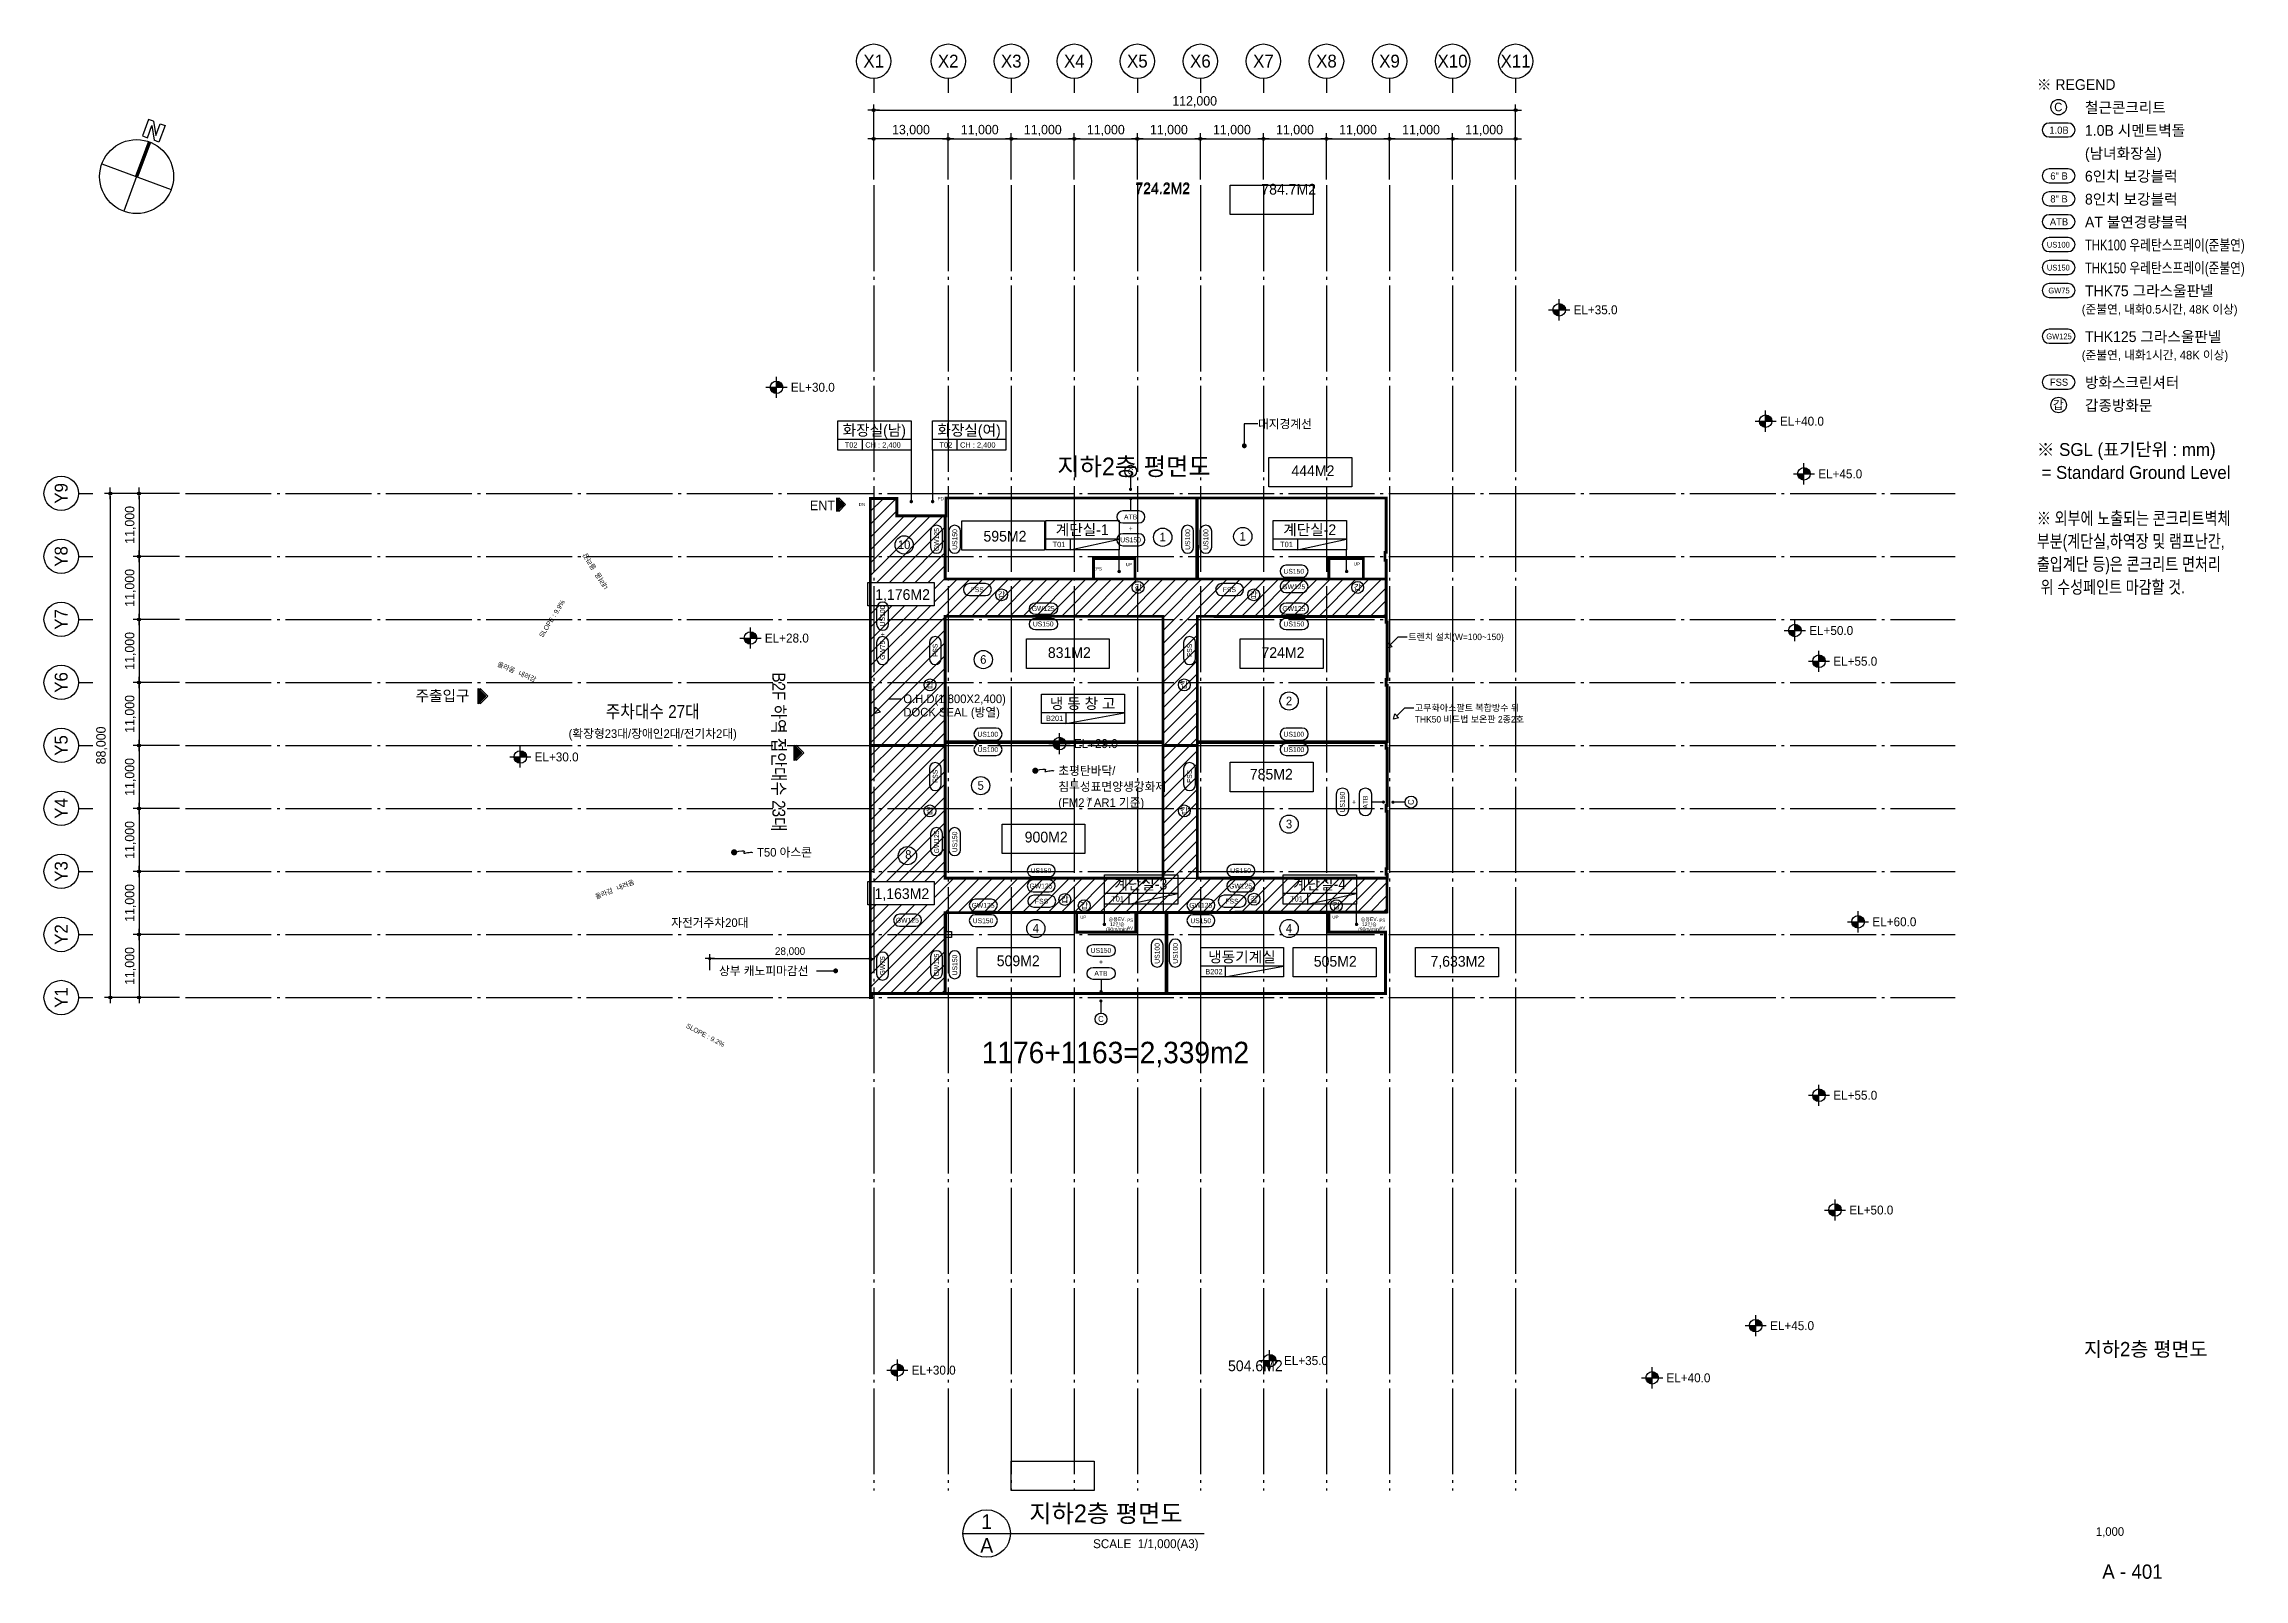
# Model space of a CAD drawing. Header units: millimetres. Extents: x 252735598 to 255219468, y 503852592 to 504847014.
# Drawn here: x 252735598 to 253119468, y 504282078 to 504550014 of the extents above; entities that cross this region are included whole.
import ezdxf
from ezdxf.enums import TextEntityAlignment as Align

# ---------------------------------------------------------------- set-up
doc = ezdxf.new("R2010")
doc.units = ezdxf.units.MM
doc.linetypes.add('CEN', pattern=[35, 30, -2, 1, -2])
for name, color, linetype in [('4A.TEC CEN', 1, 'CEN'), ('4A.TEC DIM', 7, 'Continuous'), ('4A.TEC FORM-TEXT', 3, 'Continuous'), ('4A.TEC TEXT', 7, 'Continuous'), ('4A.TEC TEXT 1', 3, 'Continuous'), ('4A.TEC TEXT 2', 3, 'Continuous'), ('4A.TEC 심볼', 7, 'Continuous'), ('DEFPOINT', 135, 'Continuous'), ('㈜SE&C DIM', 7, 'Continuous'), ('㈜SE&C TEXT', 7, 'Continuous'), ('㈜SE&C TEXT 1', 3, 'Continuous'), ('㈜SE&C 심볼', 7, 'Continuous')]:
    doc.layers.add(name, color=color, linetype=linetype)
doc.styles.add('돋움', font='')
doc.styles.get('돋움').set_extended_font_data('돋움')
doc.dimstyles.new('DIM_400(외부치수)', dxfattribs={"dimscale": 1200, "dimtxt": 3.3, "dimasz": 1, "dimexe": 2, "dimexo": 2, "dimgap": 1, "dimtad": 1, "dimdec": 0, "dimdsep": 46, "dimlunit": 6, "dimtxsty": '돋움', "dimblk1": 'DIMDOT', "dimblk2": 'DIMDOT', "dimsah": 1, "dimcen": 2.5, "dimdle": 1.5, "dimclrd": 8, "dimclre": 8, "dimclrt": 3, "dimadec": 0, "dimazin": 0, "dimtfac": 1, "dimtdec": 0, "dimtix": 1, "dimtmove": 2, "dimatfit": 3, "dimldrblk": 'DIMDOT', "dimfxl": 1, "dimtvp": 1, "dimtolj": 1, "dimtzin": 0, "dimarcsym": 0})
doc.dimstyles.new('DIM_600(외부치수)', dxfattribs={"dimscale": 400, "dimtxt": 3.3, "dimasz": 1, "dimexe": 2, "dimexo": 2, "dimgap": 1, "dimtad": 1, "dimdec": 0, "dimdsep": 46, "dimlunit": 6, "dimtxsty": '돋움', "dimblk1": 'DIMDOT', "dimblk2": 'DIMDOT', "dimsah": 1, "dimcen": 2.5, "dimdle": 1.5, "dimclrd": 8, "dimclre": 8, "dimclrt": 3, "dimadec": 0, "dimazin": 0, "dimtfac": 1, "dimtdec": 0, "dimtix": 1, "dimtmove": 2, "dimatfit": 3, "dimldrblk": 'DIMDOT', "dimfxl": 1, "dimtvp": 1, "dimtolj": 1, "dimtzin": 0, "dimarcsym": 0})

msp = doc.modelspace()

# ---------------------------------------------------------------- texts
at = {"layer": '4A.TEC FORM-TEXT', "style": '돋움'}
msp.add_text('A - 401', height=2500, dxfattribs=at).set_placement((253100011.2, 504282113.5, 3333.3), align=Align.CENTER)
at = {"layer": '4A.TEC TEXT', "color": 1, "style": '돋움'}
for s, p in [('724.2M2', (252930766, 504524688.4)), ('724.2M2', (252930766, 504524688.4)), ('724.2M2', (252930820.7, 504524906.9)), ('724.2M2', (252930820.7, 504524906.9)), ('724.2M2', (252930820.7, 504524906.9)), ('784.7M2', (252952779.6, 504524662.6)), ('784.7M2', (252952779.6, 504524662.6)), ('444M2', (252957009.4, 504475521.8)), ('595M2', (252903271.7, 504464097)), ('1,176M2', (252885410.6, 504453908.8)), ('831M2', (252914510.8, 504443777.6)), ('724M2', (252951779.6, 504443777.6)), ('785M2', (252949749.9, 504422550.2)), ('900M2', (252910464.8, 504411582.1)), ('1,163M2', (252885283.5, 504401702.3)), ('509M2', (252905589.3, 504389983.7)), ('505M2', (252960905.7, 504389891.7)), ('7,633M2', (252982288.6, 504389891.7)), ('504.6M2', (252946967, 504319286.7)), ('504.6M2', (252946967, 504319286.7))]:
    msp.add_text(s, height=1875, dxfattribs=at).set_placement(p, align=Align.MIDDLE_CENTER)
at = {"layer": '4A.TEC TEXT', "color": 3, "style": '돋움'}
for s, height, p in [('화장실(남)', 1875, (252880474.9, 504482598.3)), ('화장실(여)', 1875, (252897006.7, 504482598.3)), ('T02', 937.5, (252876421.7, 504480025.6)), ('T02', 937.5, (252892953.6, 504480025.6)), ('T01', 937.5, (252912701.1, 504462654.3, 3333.3)), ('계단실-1', 1875, (252916754.2, 504465227, 3333.3)), ('T01', 937.5, (252952397, 504462654.3, 3333.3)), ('계단실-2', 1875, (252956450.1, 504465227, 3333.3)), ('냉 동 창 고', 1875, (252916826.8, 504434892.2, 4999.1)), ('B201', 937.5, (252911940.4, 504432319.5, 4999.1)), ('계단실-3', 1875, (252926977.4, 504403370.8, 6250)), ('계단실-4', 1875, (252958177.5, 504403370.8, 6250)), ('T01', 937.5, (252922924.3, 504400798.1, 6250)), ('T01', 937.5, (252954124.4, 504400798.1, 6250)), ('냉동기계실', 1875, (252944622.7, 504390661.5)), ('B202', 937.5, (252939736.3, 504388088.8))]:
    msp.add_text(s, height=height, dxfattribs=at).set_placement(p, align=Align.MIDDLE_CENTER)
at = {"layer": '4A.TEC TEXT', "style": '돋움'}
for s, height, p in [('대지경계선', 1500, (252947421.2, 504483688.1, -6667.1)), ('트렌치 설치(W=100~150)', 1125, (252973648.2, 504446523.5, -0.4)), ('O.H.D(1,800X2,400)', 1500, (252885540.4, 504435716.7, -0.4)), ('DOCK SEAL (방열)', 1500, (252885540.4, 504433381.5, -0.4)), ('THK50 비드법 보온판 2종2호', 1125, (252974795.6, 504432140, -0.4)), ('고무화아스팔트 복합방수 위', 1125, (252974795.6, 504434148.3, -0.4)), ('T50 아스콘', 1500, (252860020, 504408917.9, 0.4)), ('상부 캐노피마감선', 1500, (252853381.1, 504388228.6, -0.4))]:
    msp.add_text(s, height=height, dxfattribs=at).set_placement(p, align=Align.MIDDLE_LEFT)
at = {"layer": '4A.TEC TEXT', "color": 3, "style": '돋움'}
for p in [(252878903.5, 504480025.6), (252895435.4, 504480025.6)]:
    msp.add_text('CH : 2,400', height=937.5, dxfattribs=at).set_placement(p, align=Align.MIDDLE_LEFT)
at = {"layer": '4A.TEC TEXT', "style": '돋움'}
for s, height, p in [('C', 1036.9, (252925195.8, 504475413.8)), ('ENT', 1666.67, (252871430.2, 504469473.9, 4165.7)), ('갑', 1036.9, (252926511.4, 504455135.9, 3333.3)), ('갑', 1036.9, (252964812.3, 504455135.9, 3333.3)), ('갑', 1036.9, (252902680, 504453844.2)), ('갑', 1036.9, (252946680, 504453844.2)), ('주출입구', 1875, (252805142.3, 504436262.2, -1666.7)), ('갑', 1036.9, (252890181.1, 504438172.8)), ('갑', 1036.9, (252934551.4, 504438172.8)), ('(확장형23대/장애인2대/전기차2대)', 1500, (252841810, 504429640)), ('갑', 1036.9, (252890181.1, 504416172.8)), ('갑', 1036.9, (252934551.4, 504416172.8)), ('갑', 1036.9, (252913705.6, 504400662.8, -4166.7)), ('갑', 1036.9, (252917092.3, 504399585.5, 12500)), ('갑', 1036.9, (252946722.7, 504400715.9, -4166.7)), ('갑', 1036.9, (252961092.3, 504399585.5, 12500)), ('자전거주차20대', 1500, (252851774.2, 504396650)), ('C', 1036.9, (252920023.5, 504379845))]:
    msp.add_text(s, height=height, dxfattribs=at).set_placement(p, align=Align.MIDDLE_CENTER)
for s, height, p in [('ATB', 855.48, (252925192.9, 504467455.5)), ('US150', 855.48, (252925192.9, 504463455.5)), ('+', 855.5, (252925192.9, 504465455.5)), ('GW125', 855.48, (252953669, 504455282.8, -10000)), ('US150', 855.48, (252953669, 504457968.3, -10000)), ('FSS', 855.48, (252898430, 504454765.4)), ('GW125', 855.48, (252909948.9, 504451466.4)), ('FSS', 855.48, (252942430, 504454765.4)), ('GW125', 855.48, (252953685.2, 504451466.4)), ('US150', 855.48, (252909948.9, 504448780.9)), ('US150', 855.48, (252953685.2, 504448780.9)), ('+', 855.5, (252881919.3, 504446983.5)), ('US100', 855.48, (252900269.2, 504429533.4, -10000)), ('US100', 855.48, (252953685.2, 504429533.4)), ('US100', 855.48, (252900269.2, 504426848, -10000)), ('US100', 855.48, (252953685.2, 504426848)), ('US150', 855.48, (252909559.7, 504405723.2, -10000)), ('US150', 855.48, (252944394.1, 504405723.2, -10000)), ('GW125', 855.48, (252909559.7, 504403037.7, -10000)), ('GW125', 855.48, (252944394.1, 504403037.7, -10000)), ('GW125', 855.48, (252899455.1, 504399665.7)), ('GW125', 855.48, (252937430.2, 504399665.7)), ('GW125', 855.48, (252886243.8, 504397057.1)), ('US150', 855.48, (252899455.1, 504396980.3)), ('US150', 855.48, (252937430.2, 504396980.3)), ('US150', 855.48, (252920020.7, 504391803.2)), ('+', 855.5, (252920020.7, 504389803.2)), ('ATB', 855.48, (252920020.7, 504387803.2))]:
    msp.add_text(s, height=height, dxfattribs=at).set_placement(p, align=Align.MIDDLE)
at = {"layer": '4A.TEC TEXT', "color": 6, "style": '돋움'}
for s, p in [('10', (252885667.5, 504462601.2)), ('1', (252930791.5, 504463940.8)), ('1', (252944759.3, 504464070.1)), ('6', (252899491.8, 504442584.2)), ('2', (252952835.8, 504435347.4)), ('5', (252899032.3, 504420586.2)), ('3', (252952835.8, 504413866.2)), ('8', (252886410.9, 504408540.4)), ('4', (252908652.5, 504395651.2)), ('4', (252952835.8, 504395651.2))]:
    msp.add_text(s, height=1500, dxfattribs=at).set_placement(p, align=Align.MIDDLE_CENTER)
at = {"layer": '4A.TEC TEXT', "style": '돋움'}
for s, height, rotation, p in [('GW125', 855.48, 90, (252891340, 504463521.1)), ('US150', 855.48, 90, (252894513.3, 504463521.1)), ('US100', 855.48, 90, (252935157.5, 504463521.1)), ('US100', 855.48, 90, (252938330.8, 504463521.1)), ('US100', 855.48, 90, (252881902.8, 504450181.3)), ('GW75', 855.48, 90, (252881902.8, 504444181.3)), ('FSS', 855.48, 90, (252891102.3, 504444181.3)), ('FSS', 855.48, 90, (252935472.6, 504444181.3)), ('FSS', 855.48, 90, (252891102.3, 504422181.3)), ('FSS', 855.48, 90, (252935472.6, 504422181.3)), ('US150', 855.48, 90, (252962148.3, 504417680.4)), ('+', 855.5, 90, (252964148.3, 504417680.4)), ('ATB', 855.48, 90, (252966148.3, 504417680.4)), ('GW125', 855.48, 90, (252891340, 504410739.5)), ('US150', 855.48, 90, (252894513.3, 504410739.5)), ('FSS', 855.48, 360, (252909650.7, 504400375.6)), ('FSS', 855.48, 360, (252942885.6, 504400375.6)), ('GW75', 855.48, 90, (252881902.8, 504389107.1)), ('GW125', 855.48, 90, (252891340, 504389247.4)), ('US150', 855.48, 90, (252894513.3, 504389247.4)), ('US100', 855.48, 90, (252929832.5, 504391286.1)), ('US100', 855.48, 90, (252933005.8, 504391286.1))]:
    msp.add_text(s, height=height, rotation=rotation, dxfattribs=at).set_placement(p, align=Align.MIDDLE)
at = {"layer": '4A.TEC TEXT', "style": '돋움', "width": 0.9}
msp.add_text('B2F 하역 접안대수 23대', height=2250, rotation=270, dxfattribs=at).set_placement((252863816.9, 504426429.4, 3332.9), align=Align.MIDDLE_CENTER)
msp.add_text('주차대수 27대', height=2250, dxfattribs=at).set_placement((252841810, 504433500), align=Align.MIDDLE_CENTER)
at = {"layer": '4A.TEC TEXT', "style": '돋움'}
msp.add_text('C', height=1036.9, rotation=90, dxfattribs=at).set_placement((252974106.5, 504417683.3), align=Align.MIDDLE_CENTER)
at = {"layer": '4A.TEC TEXT 2', "color": 3, "style": '돋움'}
for p in [(252912396.8, 504473783.7, 3333.3), (252907516.7, 504291049.2, 3333.3)]:
    msp.add_text('지하2층 평면도', height=3105, dxfattribs=at).set_placement(p, align=Align.BOTTOM_LEFT)
at = {"layer": '4A.TEC TEXT 2', "style": '돋움'}
for s, height, p in [('지하2층 평면도', 2500, (253102320, 504320949.1, 3333.3)), ('1,000', 1500, (253096091.3, 504289613.4, 3333.3))]:
    msp.add_text(s, height=height, dxfattribs=at).set_placement(p, align=Align.CENTER)
at = {"layer": '4A.TEC TEXT 2', "color": 3, "style": '돋움'}
for s, p in [('1', (252900087.8, 504292084.2, 3333.3)), ('A', (252900087.8, 504287944.2, 3333.3))]:
    msp.add_text(s, height=2587.5, dxfattribs=at).set_placement(p, align=Align.MIDDLE)
msp.add_text('SCALE  1/1,000(A3)', height=1552.5, dxfattribs=at).set_placement((252937052.2, 504286997.8, 3333.3), align=Align.BOTTOM_RIGHT)
at = {"layer": 'DEFPOINT', "color": 6, "insert": (252899226.9, 504375850.8, 1.3), "char_height": 3750, "width": 16164.309, "attachment_point": 1, "style": '돋움'}
msp.add_mtext('1176+1163=2,339m2', dxfattribs=at)
at = {"layer": '㈜SE&C TEXT', "style": '돋움'}
for s, height, rotation, p in [('PD', 555.56, 359.993476, (252892074.2, 504470657.3, 53229.1)), ('DN', 555.56, 359.993476, (252878323, 504469641, -0.4)), ('UP', 555.56, 0.006524, (252924887.4, 504459149.3, -2916.7)), ('UP', 555.56, 359.993476, (252964655.3, 504459235, -2916.7)), ('EPS', 555.56, 359.993476, (252919396.7, 504458407.3)), ('UP', 555.56, 359.993476, (252916935.2, 504397603.2)), ('UP', 555.56, 359.993476, (252960935.2, 504397603.2)), ('(90m/min)', 625, 0.006524, (252922856.1, 504395488.8, -4166.7)), ('승용EV.', 625, 0.006524, (252922856.1, 504397238.8, -4166.7)), ('12인승', 625, 0.006524, (252922856.1, 504396363.8, -4166.7)), ('AV', 555.56, 359.993476, (252925119.2, 504395702.3, 2083.3)), ('PS', 555.56, 359.993476, (252925119.2, 504397064.8)), ('(90m/min)', 625, 0.006524, (252966856.1, 504395488.8, -4166.7)), ('승용EV.', 625, 0.006524, (252966856.1, 504397238.8, -4166.7)), ('12인승', 625, 0.006524, (252966856.1, 504396363.8, -4166.7)), ('AV', 555.56, 359.993476, (252969119.2, 504395702.3, 2083.3)), ('PS', 555.56, 359.993476, (252969119.2, 504397064.8))]:
    msp.add_text(s, height=height, rotation=rotation, dxfattribs=at).set_placement(p, align=Align.MIDDLE_CENTER)
at = {"layer": '㈜SE&C TEXT 1', "style": '돋움'}
for s, height, rotation, p in [('올라감', 833.33, 122.660879, (252830757.7, 504459679.4)), ('내려옴', 833.33, 122.660879, (252832916.3, 504456311.9)), ('SLOPE : 9.9%', 833.333, 57.991489, (252824238.6, 504449727.8)), ('올라옴', 833.33, 337.800959, (252816255.2, 504441214.3)), ('내려감', 833.33, 337.800959, (252819916.8, 504439643.3)), ('올라감', 833.33, 21.657146, (252833320, 504401730)), ('내려옴', 833.33, 21.657146, (252837037.6, 504403206.2, -1666.7)), ('SLOPE : 9.2%', 833.333, 332, (252851007.6, 504377002.1, -0.4))]:
    msp.add_text(s, height=height, rotation=rotation, dxfattribs=at).set_placement(p, align=Align.MIDDLE_CENTER)

# ---------------------------------------------------------------- blocks, each defined once
blk = doc.blocks.new('a4w')
at = {"layer": '4A.TEC 심볼'}
for points in [[(-19898, 7460444), (-21873, 7460444, 1), (-21873, 7458989), (-19898, 7458989, 1)], [(-19898, 7455644), (-21873, 7455644, 1), (-21873, 7454189), (-19898, 7454189, 1)], [(-19898, 7453244), (-21873, 7453244, 1), (-21873, 7451789), (-19898, 7451789, 1)], [(-19898, 7450844), (-21873, 7450844, 1), (-21873, 7449389), (-19898, 7449389, 1)], [(-19898, 7448444), (-21873, 7448444, 1), (-21873, 7446989), (-19898, 7446989, 1)], [(-19898, 7446044), (-21873, 7446044, 1), (-21873, 7444589), (-19898, 7444589, 1)], [(-19898, 7443644), (-21873, 7443644, 1), (-21873, 7442189), (-19898, 7442189, 1)], [(-19898, 7438844), (-21873, 7438844, 1), (-21873, 7437389), (-19898, 7437389, 1)], [(-19898, 7434044), (-21873, 7434044, 1), (-21873, 7432589), (-19898, 7432589, 1)]]:
    blk.add_lwpolyline(points, format="xyb", close=True, dxfattribs=at)
for centre in [(-20886, 7462116), (-20886, 7430916)]:
    blk.add_circle(centre, 808, dxfattribs=at)
at = {"layer": '4A.TEC TEXT', "style": '돋움'}
for s, p in [('C', (-20923, 7462128)), ('갑', (-20923, 7430928))]:
    blk.add_text(s, height=900, dxfattribs=at).set_placement(p, align=Align.MIDDLE_CENTER)
for s, height, p in [('1.0B', 750, (-20845, 7459705)), ('6" B', 750, (-20845, 7454905)), ('8" B', 750, (-20845, 7452505)), ('ATB', 750, (-20845, 7450105)), ('US100', 600, (-20916, 7447705)), ('US150', 600, (-20916, 7445305)), ('GW75', 600, (-20845, 7442905)), ('GW125', 600, (-20845, 7438105)), ('FSS', 750, (-20845, 7433305))]:
    blk.add_text(s, height=height, dxfattribs=at).set_placement(p, align=Align.MIDDLE)
at = {"layer": '4A.TEC TEXT 2', "color": 3, "style": '돋움'}
for s, height, p in [('※ REGEND', 1125, (-23170, 7463576)), ('철근콘크리트', 1125, (-18130, 7461176)), ('1.0B 시멘트벽돌', 1125, (-18130, 7458776)), ('(남녀화장실)', 1125, (-18130, 7456376)), ('6인치 보강블럭', 1125, (-18130, 7453976)), ('8인치 보강블럭', 1125, (-18130, 7451576)), ('AT 불연경량블럭', 1125, (-18130, 7449176)), ('THK75 그라스울판넬', 1125, (-18130, 7441976)), ('(준불연, 내화0.5시간, 48K 이상)', 900, (-18466, 7440222)), ('THK125 그라스울판넬', 1125, (-18130, 7437176)), ('(준불연, 내화1시간, 48K 이상)', 900, (-18466, 7435422)), ('방화스크린셔터', 1125, (-18130, 7432376)), ('갑종방화문', 1125, (-18130, 7429976)), ('※ SGL (표기단위 : mm)', 1350, (-23170, 7425176)), (' = Standard Ground Level', 1350, (-23170, 7422776))]:
    blk.add_text(s, height=height, dxfattribs=at).set_placement(p, align=Align.BOTTOM_LEFT)
at = {"layer": '4A.TEC TEXT 2', "color": 3, "style": '돋움', "width": 0.8}
for s, height, p in [('THK100 우레탄스프레이(준불연)', 1125, (-18130, 7446776)), ('THK150 우레탄스프레이(준불연)', 1125, (-18130, 7444376)), ('※ 외부에 노출되는 콘크리트벽체', 1350, (-23170, 7417976)), ('부분(계단실,하역장 및 램프난간,', 1350, (-23170, 7415576)), ('출입계단 등)은 콘크리트 면처리', 1350, (-23170, 7413176)), (' 위 수성페인트 마감할 것.', 1350, (-23170, 7410776))]:
    blk.add_text(s, height=height, dxfattribs=at).set_placement(p, align=Align.BOTTOM_LEFT)
blk = doc.blocks.new('DIMDOT')
at = {"color": 0}
blk.add_line((-2, 0), (2, 0), dxfattribs=at)
for radius in [0.5, 0.25]:
    blk.add_circle((0, 0), radius, dxfattribs=at)
blk = doc.blocks.new('*D94')
at = {"layer": '4A.TEC DIM', "color": 8, "lineweight": -2, "transparency": 16777216}
for p, q in [((169308, -38163), (169308, -25069)), ((169808, -26069), (280808, -26069)), ((281308, -38163), (281308, -25069))]:
    blk.add_line(p, q, dxfattribs=at)
at = {"layer": 'Defpoints', "color": 0, "transparency": 16777216}
for p in [(281308, -26069), (169308, -39163), (281308, -39163)]:
    blk.add_point(p, dxfattribs=at)
at = {"layer": '4A.TEC DIM', "color": 8, "lineweight": -2, "transparency": 16777216, "xscale": 500, "yscale": 500, "zscale": 500, "rotation": 180}
blk.add_blockref('DIMDOT', (169308, -26069), dxfattribs=at)
at = {"layer": '4A.TEC DIM', "color": 8, "lineweight": -2, "transparency": 16777216, "xscale": 500, "yscale": 500, "zscale": 500}
blk.add_blockref('DIMDOT', (281308, -26069), dxfattribs=at)
at = {"layer": '4A.TEC DIM', "color": 3, "transparency": 16777216, "insert": (225308, -24584), "char_height": 1650, "attachment_point": 5, "style": '돋움'}
blk.add_mtext('\\A1;112,000', dxfattribs=at)
blk = doc.blocks.new('ccs122')
at = {"layer": '4A.TEC 심볼'}
blk.add_line((0, 8), (0, 3), dxfattribs=at)
blk.add_circle((0, 14), 6, dxfattribs=at)
at = {"layer": '4A.TEC TEXT 2', "color": 3, "style": '돋움'}
blk.add_attdef('NO', text='', height=4.5, dxfattribs=at).set_placement((-0.01, 14.02), align=Align.MIDDLE_CENTER)
blk = doc.blocks.new('*D95')
at = {"layer": '4A.TEC DIM', "color": 8, "lineweight": -2, "transparency": 16777216}
for p, q in [((48195, -103937), (40113, -103937)), ((41113, -104437), (41113, -114437)), ((48195, -114937), (40113, -114937))]:
    blk.add_line(p, q, dxfattribs=at)
at = {"layer": 'Defpoints', "color": 0, "transparency": 16777216}
for p in [(49195, -103937), (41113, -114937), (49195, -114937)]:
    blk.add_point(p, dxfattribs=at)
at = {"layer": '4A.TEC DIM', "color": 8, "lineweight": -2, "transparency": 16777216, "xscale": 500, "yscale": 500, "zscale": 500}
for p, rotation in [((41113, -103937), 90), ((41113, -114937), 270)]:
    blk.add_blockref('DIMDOT', p, dxfattribs=dict(at, rotation=rotation))
at = {"layer": '4A.TEC DIM', "color": 3, "transparency": 16777216, "insert": (39628, -109437), "char_height": 1650, "attachment_point": 5, "rotation": 90, "style": '돋움'}
blk.add_mtext('\\A1;11,000', dxfattribs=at)
blk = doc.blocks.new('*D96')
at = {"layer": '4A.TEC DIM', "color": 8, "lineweight": -2, "transparency": 16777216}
for p, q in [((48195, -92937), (35100, -92937)), ((36100, -93437), (36100, -180437)), ((48195, -180937), (35100, -180937))]:
    blk.add_line(p, q, dxfattribs=at)
at = {"layer": 'Defpoints', "color": 0, "transparency": 16777216}
for p in [(49195, -92937), (36100, -180937), (49195, -180937)]:
    blk.add_point(p, dxfattribs=at)
at = {"layer": '4A.TEC DIM', "color": 8, "lineweight": -2, "transparency": 16777216, "xscale": 500, "yscale": 500, "zscale": 500}
for p, rotation in [((36100, -92937), 90), ((36100, -180937), 270)]:
    blk.add_blockref('DIMDOT', p, dxfattribs=dict(at, rotation=rotation))
at = {"layer": '4A.TEC DIM', "color": 3, "transparency": 16777216, "insert": (34615, -136937), "char_height": 1650, "attachment_point": 5, "rotation": 90, "style": '돋움'}
blk.add_mtext('\\A1;88,000', dxfattribs=at)
blk = doc.blocks.new('*D97')
at = {"layer": '4A.TEC DIM', "color": 8, "lineweight": -2, "transparency": 16777216}
for p, q in [((48195, -169937), (40113, -169937)), ((41113, -170437), (41113, -180437)), ((48195, -180937), (40113, -180937))]:
    blk.add_line(p, q, dxfattribs=at)
at = {"layer": 'Defpoints', "color": 0, "transparency": 16777216}
for p in [(49195, -169937), (41113, -180937), (49195, -180937)]:
    blk.add_point(p, dxfattribs=at)
at = {"layer": '4A.TEC DIM', "color": 8, "lineweight": -2, "transparency": 16777216, "xscale": 500, "yscale": 500, "zscale": 500}
for p, rotation in [((41113, -169937), 90), ((41113, -180937), 270)]:
    blk.add_blockref('DIMDOT', p, dxfattribs=dict(at, rotation=rotation))
at = {"layer": '4A.TEC DIM', "color": 3, "transparency": 16777216, "insert": (39628, -175437), "char_height": 1650, "attachment_point": 5, "rotation": 90, "style": '돋움'}
blk.add_mtext('\\A1;11,000', dxfattribs=at)
blk = doc.blocks.new('*D98')
at = {"layer": '4A.TEC DIM', "color": 8, "lineweight": -2, "transparency": 16777216}
for p, q in [((48195, -158937), (40113, -158937)), ((41113, -159437), (41113, -169437)), ((48195, -169937), (40113, -169937))]:
    blk.add_line(p, q, dxfattribs=at)
at = {"layer": 'Defpoints', "color": 0, "transparency": 16777216}
for p in [(49195, -158937), (41113, -169937), (49195, -169937)]:
    blk.add_point(p, dxfattribs=at)
at = {"layer": '4A.TEC DIM', "color": 8, "lineweight": -2, "transparency": 16777216, "xscale": 500, "yscale": 500, "zscale": 500}
for p, rotation in [((41113, -158937), 90), ((41113, -169937), 270)]:
    blk.add_blockref('DIMDOT', p, dxfattribs=dict(at, rotation=rotation))
at = {"layer": '4A.TEC DIM', "color": 3, "transparency": 16777216, "insert": (39628, -164437), "char_height": 1650, "attachment_point": 5, "rotation": 90, "style": '돋움'}
blk.add_mtext('\\A1;11,000', dxfattribs=at)
blk = doc.blocks.new('*D99')
at = {"layer": '4A.TEC DIM', "color": 8, "lineweight": -2, "transparency": 16777216}
for p, q in [((48195, -147937), (40113, -147937)), ((41113, -148437), (41113, -158437)), ((48195, -158937), (40113, -158937))]:
    blk.add_line(p, q, dxfattribs=at)
at = {"layer": 'Defpoints', "color": 0, "transparency": 16777216}
for p in [(49195, -147937), (41113, -158937), (49195, -158937)]:
    blk.add_point(p, dxfattribs=at)
at = {"layer": '4A.TEC DIM', "color": 8, "lineweight": -2, "transparency": 16777216, "xscale": 500, "yscale": 500, "zscale": 500}
for p, rotation in [((41113, -147937), 90), ((41113, -158937), 270)]:
    blk.add_blockref('DIMDOT', p, dxfattribs=dict(at, rotation=rotation))
at = {"layer": '4A.TEC DIM', "color": 3, "transparency": 16777216, "insert": (39628, -153437), "char_height": 1650, "attachment_point": 5, "rotation": 90, "style": '돋움'}
blk.add_mtext('\\A1;11,000', dxfattribs=at)
blk = doc.blocks.new('*D100')
at = {"layer": '4A.TEC DIM', "color": 8, "lineweight": -2, "transparency": 16777216}
for p, q in [((48195, -136937), (40113, -136937)), ((41113, -137437), (41113, -147437)), ((48195, -147937), (40113, -147937))]:
    blk.add_line(p, q, dxfattribs=at)
at = {"layer": 'Defpoints', "color": 0, "transparency": 16777216}
for p in [(49195, -136937), (41113, -147937), (49195, -147937)]:
    blk.add_point(p, dxfattribs=at)
at = {"layer": '4A.TEC DIM', "color": 8, "lineweight": -2, "transparency": 16777216, "xscale": 500, "yscale": 500, "zscale": 500}
for p, rotation in [((41113, -136937), 90), ((41113, -147937), 270)]:
    blk.add_blockref('DIMDOT', p, dxfattribs=dict(at, rotation=rotation))
at = {"layer": '4A.TEC DIM', "color": 3, "transparency": 16777216, "insert": (39628, -142437), "char_height": 1650, "attachment_point": 5, "rotation": 90, "style": '돋움'}
blk.add_mtext('\\A1;11,000', dxfattribs=at)
blk = doc.blocks.new('*D101')
at = {"layer": '4A.TEC DIM', "color": 8, "lineweight": -2, "transparency": 16777216}
for p, q in [((48195, -125937), (40113, -125937)), ((41113, -126437), (41113, -136437)), ((48195, -136937), (40113, -136937))]:
    blk.add_line(p, q, dxfattribs=at)
at = {"layer": 'Defpoints', "color": 0, "transparency": 16777216}
for p in [(49195, -125937), (41113, -136937), (49195, -136937)]:
    blk.add_point(p, dxfattribs=at)
at = {"layer": '4A.TEC DIM', "color": 8, "lineweight": -2, "transparency": 16777216, "xscale": 500, "yscale": 500, "zscale": 500}
for p, rotation in [((41113, -125937), 90), ((41113, -136937), 270)]:
    blk.add_blockref('DIMDOT', p, dxfattribs=dict(at, rotation=rotation))
at = {"layer": '4A.TEC DIM', "color": 3, "transparency": 16777216, "insert": (39628, -131437), "char_height": 1650, "attachment_point": 5, "rotation": 90, "style": '돋움'}
blk.add_mtext('\\A1;11,000', dxfattribs=at)
blk = doc.blocks.new('*D102')
at = {"layer": '4A.TEC DIM', "color": 8, "lineweight": -2, "transparency": 16777216}
for p, q in [((48195, -114937), (40113, -114937)), ((41113, -115437), (41113, -125437)), ((48195, -125937), (40113, -125937))]:
    blk.add_line(p, q, dxfattribs=at)
at = {"layer": 'Defpoints', "color": 0, "transparency": 16777216}
for p in [(49195, -114937), (41113, -125937), (49195, -125937)]:
    blk.add_point(p, dxfattribs=at)
at = {"layer": '4A.TEC DIM', "color": 8, "lineweight": -2, "transparency": 16777216, "xscale": 500, "yscale": 500, "zscale": 500}
for p, rotation in [((41113, -114937), 90), ((41113, -125937), 270)]:
    blk.add_blockref('DIMDOT', p, dxfattribs=dict(at, rotation=rotation))
at = {"layer": '4A.TEC DIM', "color": 3, "transparency": 16777216, "insert": (39628, -120437), "char_height": 1650, "attachment_point": 5, "rotation": 90, "style": '돋움'}
blk.add_mtext('\\A1;11,000', dxfattribs=at)
blk = doc.blocks.new('*D103')
at = {"layer": '4A.TEC DIM', "color": 8, "lineweight": -2, "transparency": 16777216}
for p, q in [((169308, -38163), (169308, -30082)), ((182308, -38163), (182308, -30082)), ((181808, -31082), (169808, -31082))]:
    blk.add_line(p, q, dxfattribs=at)
at = {"layer": 'Defpoints', "color": 0, "transparency": 16777216}
for p in [(169308, -31082), (169308, -39163), (182308, -39163)]:
    blk.add_point(p, dxfattribs=at)
at = {"layer": '4A.TEC DIM', "color": 8, "lineweight": -2, "transparency": 16777216, "xscale": 500, "yscale": 500, "zscale": 500, "rotation": 180}
blk.add_blockref('DIMDOT', (169308, -31082), dxfattribs=at)
at = {"layer": '4A.TEC DIM', "color": 8, "lineweight": -2, "transparency": 16777216, "xscale": 500, "yscale": 500, "zscale": 500}
blk.add_blockref('DIMDOT', (182308, -31082), dxfattribs=at)
at = {"layer": '4A.TEC DIM', "color": 3, "transparency": 16777216, "insert": (175808, -29597), "char_height": 1650, "attachment_point": 5, "style": '돋움'}
blk.add_mtext('\\A1;13,000', dxfattribs=at)
blk = doc.blocks.new('*D104')
at = {"layer": '4A.TEC DIM', "color": 8, "lineweight": -2, "transparency": 16777216}
for p, q in [((48195, -92937), (40113, -92937)), ((41113, -93437), (41113, -103437)), ((48195, -103937), (40113, -103937))]:
    blk.add_line(p, q, dxfattribs=at)
at = {"layer": 'Defpoints', "color": 0, "transparency": 16777216}
for p in [(49195, -92937), (41113, -103937), (49195, -103937)]:
    blk.add_point(p, dxfattribs=at)
at = {"layer": '4A.TEC DIM', "color": 8, "lineweight": -2, "transparency": 16777216, "xscale": 500, "yscale": 500, "zscale": 500}
for p, rotation in [((41113, -92937), 90), ((41113, -103937), 270)]:
    blk.add_blockref('DIMDOT', p, dxfattribs=dict(at, rotation=rotation))
at = {"layer": '4A.TEC DIM', "color": 3, "transparency": 16777216, "insert": (39628, -98437), "char_height": 1650, "attachment_point": 5, "rotation": 90, "style": '돋움'}
blk.add_mtext('\\A1;11,000', dxfattribs=at)
blk = doc.blocks.new('*D105')
at = {"layer": '4A.TEC DIM', "color": 8, "lineweight": -2, "transparency": 16777216}
for p, q in [((270308, -38163), (270308, -30082)), ((281308, -38163), (281308, -30082)), ((270808, -31082), (280808, -31082))]:
    blk.add_line(p, q, dxfattribs=at)
at = {"layer": 'Defpoints', "color": 0, "transparency": 16777216}
for p in [(281308, -31082), (270308, -39163), (281308, -39163)]:
    blk.add_point(p, dxfattribs=at)
at = {"layer": '4A.TEC DIM', "color": 8, "lineweight": -2, "transparency": 16777216, "xscale": 500, "yscale": 500, "zscale": 500, "rotation": 180}
blk.add_blockref('DIMDOT', (270308, -31082), dxfattribs=at)
at = {"layer": '4A.TEC DIM', "color": 8, "lineweight": -2, "transparency": 16777216, "xscale": 500, "yscale": 500, "zscale": 500}
blk.add_blockref('DIMDOT', (281308, -31082), dxfattribs=at)
at = {"layer": '4A.TEC DIM', "color": 3, "transparency": 16777216, "insert": (275808, -29597), "char_height": 1650, "attachment_point": 5, "style": '돋움'}
blk.add_mtext('\\A1;11,000', dxfattribs=at)
blk = doc.blocks.new('*D106')
at = {"layer": '4A.TEC DIM', "color": 8, "lineweight": -2, "transparency": 16777216}
for p, q in [((259308, -38163), (259308, -30082)), ((270308, -38163), (270308, -30082)), ((259808, -31082), (269808, -31082))]:
    blk.add_line(p, q, dxfattribs=at)
at = {"layer": 'Defpoints', "color": 0, "transparency": 16777216}
for p in [(270308, -31082), (259308, -39163), (270308, -39163)]:
    blk.add_point(p, dxfattribs=at)
at = {"layer": '4A.TEC DIM', "color": 8, "lineweight": -2, "transparency": 16777216, "xscale": 500, "yscale": 500, "zscale": 500, "rotation": 180}
blk.add_blockref('DIMDOT', (259308, -31082), dxfattribs=at)
at = {"layer": '4A.TEC DIM', "color": 8, "lineweight": -2, "transparency": 16777216, "xscale": 500, "yscale": 500, "zscale": 500}
blk.add_blockref('DIMDOT', (270308, -31082), dxfattribs=at)
at = {"layer": '4A.TEC DIM', "color": 3, "transparency": 16777216, "insert": (264808, -29597), "char_height": 1650, "attachment_point": 5, "style": '돋움'}
blk.add_mtext('\\A1;11,000', dxfattribs=at)
blk = doc.blocks.new('*D107')
at = {"layer": '4A.TEC DIM', "color": 8, "lineweight": -2, "transparency": 16777216}
for p, q in [((248308, -38163), (248308, -30082)), ((259308, -38163), (259308, -30082)), ((248808, -31082), (258808, -31082))]:
    blk.add_line(p, q, dxfattribs=at)
at = {"layer": 'Defpoints', "color": 0, "transparency": 16777216}
for p in [(259308, -31082), (248308, -39163), (259308, -39163)]:
    blk.add_point(p, dxfattribs=at)
at = {"layer": '4A.TEC DIM', "color": 8, "lineweight": -2, "transparency": 16777216, "xscale": 500, "yscale": 500, "zscale": 500, "rotation": 180}
blk.add_blockref('DIMDOT', (248308, -31082), dxfattribs=at)
at = {"layer": '4A.TEC DIM', "color": 8, "lineweight": -2, "transparency": 16777216, "xscale": 500, "yscale": 500, "zscale": 500}
blk.add_blockref('DIMDOT', (259308, -31082), dxfattribs=at)
at = {"layer": '4A.TEC DIM', "color": 3, "transparency": 16777216, "insert": (253808, -29597), "char_height": 1650, "attachment_point": 5, "style": '돋움'}
blk.add_mtext('\\A1;11,000', dxfattribs=at)
blk = doc.blocks.new('*D108')
at = {"layer": '4A.TEC DIM', "color": 8, "lineweight": -2, "transparency": 16777216}
for p, q in [((237308, -38163), (237308, -30082)), ((248308, -38163), (248308, -30082)), ((237808, -31082), (247808, -31082))]:
    blk.add_line(p, q, dxfattribs=at)
at = {"layer": 'Defpoints', "color": 0, "transparency": 16777216}
for p in [(248308, -31082), (237308, -39163), (248308, -39163)]:
    blk.add_point(p, dxfattribs=at)
at = {"layer": '4A.TEC DIM', "color": 8, "lineweight": -2, "transparency": 16777216, "xscale": 500, "yscale": 500, "zscale": 500, "rotation": 180}
blk.add_blockref('DIMDOT', (237308, -31082), dxfattribs=at)
at = {"layer": '4A.TEC DIM', "color": 8, "lineweight": -2, "transparency": 16777216, "xscale": 500, "yscale": 500, "zscale": 500}
blk.add_blockref('DIMDOT', (248308, -31082), dxfattribs=at)
at = {"layer": '4A.TEC DIM', "color": 3, "transparency": 16777216, "insert": (242808, -29597), "char_height": 1650, "attachment_point": 5, "style": '돋움'}
blk.add_mtext('\\A1;11,000', dxfattribs=at)
blk = doc.blocks.new('*D109')
at = {"layer": '4A.TEC DIM', "color": 8, "lineweight": -2, "transparency": 16777216}
for p, q in [((226308, -38163), (226308, -30082)), ((237308, -38163), (237308, -30082)), ((226808, -31082), (236808, -31082))]:
    blk.add_line(p, q, dxfattribs=at)
at = {"layer": 'Defpoints', "color": 0, "transparency": 16777216}
for p in [(237308, -31082), (226308, -39163), (237308, -39163)]:
    blk.add_point(p, dxfattribs=at)
at = {"layer": '4A.TEC DIM', "color": 8, "lineweight": -2, "transparency": 16777216, "xscale": 500, "yscale": 500, "zscale": 500, "rotation": 180}
blk.add_blockref('DIMDOT', (226308, -31082), dxfattribs=at)
at = {"layer": '4A.TEC DIM', "color": 8, "lineweight": -2, "transparency": 16777216, "xscale": 500, "yscale": 500, "zscale": 500}
blk.add_blockref('DIMDOT', (237308, -31082), dxfattribs=at)
at = {"layer": '4A.TEC DIM', "color": 3, "transparency": 16777216, "insert": (231808, -29597), "char_height": 1650, "attachment_point": 5, "style": '돋움'}
blk.add_mtext('\\A1;11,000', dxfattribs=at)
blk = doc.blocks.new('*D110')
at = {"layer": '4A.TEC DIM', "color": 8, "lineweight": -2, "transparency": 16777216}
for p, q in [((215308, -38163), (215308, -30082)), ((226308, -38163), (226308, -30082)), ((215808, -31082), (225808, -31082))]:
    blk.add_line(p, q, dxfattribs=at)
at = {"layer": 'Defpoints', "color": 0, "transparency": 16777216}
for p in [(226308, -31082), (215308, -39163), (226308, -39163)]:
    blk.add_point(p, dxfattribs=at)
at = {"layer": '4A.TEC DIM', "color": 8, "lineweight": -2, "transparency": 16777216, "xscale": 500, "yscale": 500, "zscale": 500, "rotation": 180}
blk.add_blockref('DIMDOT', (215308, -31082), dxfattribs=at)
at = {"layer": '4A.TEC DIM', "color": 8, "lineweight": -2, "transparency": 16777216, "xscale": 500, "yscale": 500, "zscale": 500}
blk.add_blockref('DIMDOT', (226308, -31082), dxfattribs=at)
at = {"layer": '4A.TEC DIM', "color": 3, "transparency": 16777216, "insert": (220808, -29597), "char_height": 1650, "attachment_point": 5, "style": '돋움'}
blk.add_mtext('\\A1;11,000', dxfattribs=at)
blk = doc.blocks.new('*D111')
at = {"layer": '4A.TEC DIM', "color": 8, "lineweight": -2, "transparency": 16777216}
for p, q in [((204308, -38163), (204308, -30082)), ((215308, -38163), (215308, -30082)), ((204808, -31082), (214808, -31082))]:
    blk.add_line(p, q, dxfattribs=at)
at = {"layer": 'Defpoints', "color": 0, "transparency": 16777216}
for p in [(215308, -31082), (204308, -39163), (215308, -39163)]:
    blk.add_point(p, dxfattribs=at)
at = {"layer": '4A.TEC DIM', "color": 8, "lineweight": -2, "transparency": 16777216, "xscale": 500, "yscale": 500, "zscale": 500, "rotation": 180}
blk.add_blockref('DIMDOT', (204308, -31082), dxfattribs=at)
at = {"layer": '4A.TEC DIM', "color": 8, "lineweight": -2, "transparency": 16777216, "xscale": 500, "yscale": 500, "zscale": 500}
blk.add_blockref('DIMDOT', (215308, -31082), dxfattribs=at)
at = {"layer": '4A.TEC DIM', "color": 3, "transparency": 16777216, "insert": (209808, -29597), "char_height": 1650, "attachment_point": 5, "style": '돋움'}
blk.add_mtext('\\A1;11,000', dxfattribs=at)
blk = doc.blocks.new('*D112')
at = {"layer": '4A.TEC DIM', "color": 8, "lineweight": -2, "transparency": 16777216}
for p, q in [((193308, -38163), (193308, -30082)), ((204308, -38163), (204308, -30082)), ((193808, -31082), (203808, -31082))]:
    blk.add_line(p, q, dxfattribs=at)
at = {"layer": 'Defpoints', "color": 0, "transparency": 16777216}
for p in [(204308, -31082), (193308, -39163), (204308, -39163)]:
    blk.add_point(p, dxfattribs=at)
at = {"layer": '4A.TEC DIM', "color": 8, "lineweight": -2, "transparency": 16777216, "xscale": 500, "yscale": 500, "zscale": 500, "rotation": 180}
blk.add_blockref('DIMDOT', (193308, -31082), dxfattribs=at)
at = {"layer": '4A.TEC DIM', "color": 8, "lineweight": -2, "transparency": 16777216, "xscale": 500, "yscale": 500, "zscale": 500}
blk.add_blockref('DIMDOT', (204308, -31082), dxfattribs=at)
at = {"layer": '4A.TEC DIM', "color": 3, "transparency": 16777216, "insert": (198808, -29597), "char_height": 1650, "attachment_point": 5, "style": '돋움'}
blk.add_mtext('\\A1;11,000', dxfattribs=at)
blk = doc.blocks.new('*D113')
at = {"layer": '4A.TEC DIM', "color": 8, "lineweight": -2, "transparency": 16777216}
for p, q in [((182308, -38163), (182308, -30082)), ((193308, -38163), (193308, -30082)), ((182808, -31082), (192808, -31082))]:
    blk.add_line(p, q, dxfattribs=at)
at = {"layer": 'Defpoints', "color": 0, "transparency": 16777216}
for p in [(193308, -31082), (182308, -39163), (193308, -39163)]:
    blk.add_point(p, dxfattribs=at)
at = {"layer": '4A.TEC DIM', "color": 8, "lineweight": -2, "transparency": 16777216, "xscale": 500, "yscale": 500, "zscale": 500, "rotation": 180}
blk.add_blockref('DIMDOT', (182308, -31082), dxfattribs=at)
at = {"layer": '4A.TEC DIM', "color": 8, "lineweight": -2, "transparency": 16777216, "xscale": 500, "yscale": 500, "zscale": 500}
blk.add_blockref('DIMDOT', (193308, -31082), dxfattribs=at)
at = {"layer": '4A.TEC DIM', "color": 3, "transparency": 16777216, "insert": (187808, -29597), "char_height": 1650, "attachment_point": 5, "style": '돋움'}
blk.add_mtext('\\A1;11,000', dxfattribs=at)
blk = doc.blocks.new('FL-LEVEL1')
at = {"layer": '4A.TEC 심볼', "linetype": 'ByBlock'}
h = blk.add_hatch(color=256, dxfattribs=at)
h.paths.add_polyline_path([(295, 175), (295, 0), (470, 0, 0.414214)])
h.paths.add_polyline_path([(295, 0), (120, 0, 0.414214), (295, -175)])
for p, q in [((0, 0), (590, 0)), ((295, -295), (295, 295))]:
    blk.add_line(p, q, dxfattribs=at)
blk.add_circle((295, 0), 175, dxfattribs=at)
at = {"layer": '4A.TEC TEXT 2', "color": 3, "linetype": 'ByBlock', "style": '돋움'}
blk.add_attdef('FL', text='', height=250, dxfattribs=at).set_placement((695, 0), align=Align.MIDDLE_LEFT)
blk = doc.blocks.new('zw$CF70')
at = {"layer": '4A.TEC 심볼', "color": 1, "const_width": 640}
blk.add_lwpolyline([(320, 7842, 1), (961, 7842, 1)], format="xyb", close=True, dxfattribs=at)
at = {"layer": '4A.TEC 심볼', "color": 1}
blk.add_lwpolyline([(642, 7842), (1607, 8062), (2240, 8164), (2606, 8172), (2767, 8112), (2789, 8009), (2736, 7889), (2671, 7777), (2659, 7697), (2749, 7670), (2931, 7686), (3177, 7730), (3464, 7787), (3763, 7842), (4050, 7880), (4299, 7885), (4484, 7842)], dxfattribs=at)
at = {"layer": '4A.TEC TEXT', "style": '돋움'}
for s, height, p in [('초평탄바닥/', 1800, (5445, 7842)), ('침투성표면양생강화제', 1800, (5445, 4499)), ('(FM2 / AR1 기준)', 1800, (5445, 1156)), ('3rd', 600, (11376, 1901))]:
    blk.add_text(s, height=height, dxfattribs=at).set_placement(p, align=Align.MIDDLE_LEFT)
blk = doc.blocks.new('*D55')
at = {"layer": 'Defpoints', "color": 0, "transparency": 16777216}
for p in [(252879774, 504390370), (252851774, 504387577), (252879774, 504387577)]:
    blk.add_point(p, dxfattribs=at)
at = {"layer": '㈜SE&C DIM', "color": 8, "lineweight": -2, "ltscale": 10, "transparency": 16777216}
for p, q in [((252851774, 504388377), (252851774, 504391170)), ((252852174, 504390370), (252879374, 504390370)), ((252879774, 504388377), (252879774, 504391170))]:
    blk.add_line(p, q, dxfattribs=at)
at = {"layer": '㈜SE&C DIM', "color": 8, "lineweight": -2, "transparency": 16777216, "xscale": 400, "yscale": 400, "zscale": 400, "rotation": 180}
blk.add_blockref('DIMDOT', (252851774, 504390370), dxfattribs=at)
at = {"layer": '㈜SE&C DIM', "color": 8, "lineweight": -2, "transparency": 16777216, "xscale": 400, "yscale": 400, "zscale": 400}
blk.add_blockref('DIMDOT', (252879774, 504390370), dxfattribs=at)
at = {"layer": '㈜SE&C DIM', "color": 3, "transparency": 16777216, "insert": (252865774, 504391558), "char_height": 1320, "attachment_point": 5, "style": '돋움'}
blk.add_mtext('\\A1;28,000', dxfattribs=at)
blk = doc.blocks.new('dwg9CDF')
at = {"layer": '4A.TEC 심볼', "color": 3, "linetype": 'ByBlock'}
ref = blk.add_blockref('FL-LEVEL1', (287075, -60898, 36666), dxfattribs=dict(at, xscale=6.250000000000405, yscale=6.250000000000405, zscale=6.250000000000405))
ref.add_attrib('FL', 'EL+35.0', dxfattribs={"layer": '4A.TEC TEXT 1', "color": 3, "linetype": 'ByBlock', "height": 1562.5, "style": '돋움'}).set_placement((291419, -60898, 36666), align=Align.MIDDLE_LEFT)
ref = blk.add_blockref('FL-LEVEL1', (150493, -74424, 31666), dxfattribs=dict(at, xscale=6.250000000000405, yscale=6.250000000000405, zscale=6.250000000000405))
ref.add_attrib('FL', 'EL+30.0', dxfattribs={"layer": '4A.TEC TEXT 1', "color": 3, "linetype": 'ByBlock', "height": 1562.5, "style": '돋움'}).set_placement((154837, -74424, 31666), align=Align.MIDDLE_LEFT)
ref = blk.add_blockref('FL-LEVEL1', (323089, -80342, 36666), dxfattribs=dict(at, xscale=6.250000000000405, yscale=6.250000000000405, zscale=6.250000000000405))
ref.add_attrib('FL', 'EL+40.0', dxfattribs={"layer": '4A.TEC TEXT 1', "color": 3, "linetype": 'ByBlock', "height": 1562.5, "style": '돋움'}).set_placement((327433, -80342, 36666), align=Align.MIDDLE_LEFT)
ref = blk.add_blockref('FL-LEVEL1', (329769, -89536, 46666), dxfattribs=dict(at, xscale=6.250000000000405, yscale=6.250000000000405, zscale=6.250000000000405))
ref.add_attrib('FL', 'EL+45.0', dxfattribs={"layer": '4A.TEC TEXT 1', "color": 3, "linetype": 'ByBlock', "height": 1562.5, "style": '돋움'}).set_placement((334113, -89536, 46666), align=Align.MIDDLE_LEFT)
ref = blk.add_blockref('FL-LEVEL1', (328195, -116874, 51666), dxfattribs=dict(at, xscale=6.250000000000405, yscale=6.250000000000405, zscale=6.250000000000405))
ref.add_attrib('FL', 'EL+50.0', dxfattribs={"layer": '4A.TEC TEXT 1', "color": 3, "linetype": 'ByBlock', "height": 1562.5, "style": '돋움'}).set_placement((332539, -116874, 51666), align=Align.MIDDLE_LEFT)
ref = blk.add_blockref('FL-LEVEL1', (332391, -122240, 56666), dxfattribs=dict(at, xscale=6.250000000000405, yscale=6.250000000000405, zscale=6.250000000000405))
ref.add_attrib('FL', 'EL+55.0', dxfattribs={"layer": '4A.TEC TEXT 1', "color": 3, "linetype": 'ByBlock', "height": 1562.5, "style": '돋움'}).set_placement((336735, -122240, 56666), align=Align.MIDDLE_LEFT)
ref = blk.add_blockref('FL-LEVEL1', (339218, -167717, 226666), dxfattribs=dict(at, xscale=6.250000000000405, yscale=6.250000000000405, zscale=6.250000000000405))
ref.add_attrib('FL', 'EL+60.0', dxfattribs={"layer": '4A.TEC TEXT 1', "color": 3, "linetype": 'ByBlock', "height": 1562.5, "style": '돋움'}).set_placement((343562, -167717, 226666), align=Align.MIDDLE_LEFT)
ref = blk.add_blockref('FL-LEVEL1', (332391, -197997, 56666), dxfattribs=dict(at, xscale=6.250000000000405, yscale=6.250000000000405, zscale=6.250000000000405))
ref.add_attrib('FL', 'EL+55.0', dxfattribs={"layer": '4A.TEC TEXT 1', "color": 3, "linetype": 'ByBlock', "height": 1562.5, "style": '돋움'}).set_placement((336735, -197997, 56666), align=Align.MIDDLE_LEFT)
ref = blk.add_blockref('FL-LEVEL1', (335195, -218028, 51666), dxfattribs=dict(at, xscale=6.250000000000405, yscale=6.250000000000405, zscale=6.250000000000405))
ref.add_attrib('FL', 'EL+50.0', dxfattribs={"layer": '4A.TEC TEXT 1', "color": 3, "linetype": 'ByBlock', "height": 1562.5, "style": '돋움'}).set_placement((339539, -218028, 51666), align=Align.MIDDLE_LEFT)
ref = blk.add_blockref('FL-LEVEL1', (321367, -238214, 46666), dxfattribs=dict(at, xscale=6.250000000000405, yscale=6.250000000000405, zscale=6.250000000000405))
ref.add_attrib('FL', 'EL+45.0', dxfattribs={"layer": '4A.TEC TEXT 1', "color": 3, "linetype": 'ByBlock', "height": 1562.5, "style": '돋움'}).set_placement((325711, -238214, 46666), align=Align.MIDDLE_LEFT)
ref = blk.add_blockref('FL-LEVEL1', (171588, -245977, 31666), dxfattribs=dict(at, xscale=6.250000000000405, yscale=6.250000000000405, zscale=6.250000000000405))
ref.add_attrib('FL', 'EL+30.0', dxfattribs={"layer": '4A.TEC TEXT 1', "color": 3, "linetype": 'ByBlock', "height": 1562.5, "style": '돋움'}).set_placement((175932, -245977, 31666), align=Align.MIDDLE_LEFT)
ref = blk.add_blockref('FL-LEVEL1', (236546, -244313, 36666), dxfattribs=dict(at, xscale=6.250000000000405, yscale=6.250000000000405, zscale=6.250000000000405))
ref.add_attrib('FL', 'EL+35.0', dxfattribs={"layer": '4A.TEC TEXT 1', "color": 3, "linetype": 'ByBlock', "height": 1562.5, "style": '돋움'}).set_placement((240890, -244313, 36666), align=Align.MIDDLE_LEFT)
ref = blk.add_blockref('FL-LEVEL1', (303281, -247320, 41666), dxfattribs=dict(at, xscale=6.250000000000405, yscale=6.250000000000405, zscale=6.250000000000405))
ref.add_attrib('FL', 'EL+40.0', dxfattribs={"layer": '4A.TEC TEXT 1', "color": 3, "linetype": 'ByBlock', "height": 1562.5, "style": '돋움'}).set_placement((307625, -247320, 41666), align=Align.MIDDLE_LEFT)
blk = doc.blocks.new('dr-sy-018-D-M')
at = {"layer": '4A.TEC 심볼', "color": 0}
for p, q in [((-1, 16.4), (-2.5, 16.4)), ((-2.5, 16.4), (-2.5, 11.4)), ((-1, 16.4), (1, 12.8)), ((-1, 15.09), (1.05, 11.4)), ((-1, 11.4), (-1, 15.09)), ((1, 12.8), (1, 16.4)), ((1, 16.4), (2.5, 16.4)), ((2.5, 16.4), (2.5, 11.4)), ((-2.5, 11.4), (-1, 11.4)), ((2.5, 11.4), (1.05, 11.4)), ((-10.5, 0), (10.5, 0)), ((0, 0), (0, -10.5))]:
    blk.add_line(p, q, dxfattribs=at)
at = {"layer": '4A.TEC 심볼', "color": 0, "const_width": 1}
blk.add_lwpolyline([(0, 10.5), (0, 0)], dxfattribs=at)
at = {"layer": '4A.TEC 심볼', "color": 0}
blk.add_circle((0, 0), 10.5, dxfattribs=at)
blk = doc.blocks.new('dwgFD3B')
at = {"layer": '4A.TEC CEN', "color": 250, "ltscale": 500}
for p, q in [((49194.51, -92936.83, -3333.33), (358000, -92936.83, -3333.33)), ((49194.51, -103936.83, -3333.33), (358000, -103936.83, -3333.33)), ((49194.51, -114936.83, -3333.33), (358000, -114936.83, -3333.33)), ((49194.51, -125936.83, -3333.33), (358000, -125936.83, -3333.33)), ((49194.51, -136936.83, -3333.33), (358000, -136936.83, -3333.33)), ((49194.51, -147936.83, -3333.33), (358000, -147936.83, -3333.33)), ((49194.51, -158936.83, -3333.33), (358000, -158936.83, -3333.33)), ((49194.51, -169936.83, -3333.33), (358000, -169936.83, -3333.33)), ((49194.51, -180936.83, -3333.33), (358000, -180936.83, -3333.33))]:
    blk.add_line(p, q, dxfattribs=at)
at = {"layer": '4A.TEC CEN', "color": 250, "ltscale": 500, "elevation": -3333.33}
for points in [[(169307.63, -39163.16), (169307.63, -267000)], [(182307.63, -39163.16), (182307.63, -267000)], [(193307.63, -39163.16), (193307.63, -267000)], [(204307.63, -39163.16), (204307.63, -267000)], [(215307.63, -39163.16), (215307.63, -267000)], [(226307.63, -39163.16), (226307.63, -267000)], [(237307.63, -39163.16), (237307.63, -267000)], [(248307.63, -39163.16), (248307.63, -267000)], [(259307.63, -39163.16), (259307.63, -267000)], [(270307.63, -39163.16), (270307.63, -267000)], [(281307.63, -39163.16), (281307.63, -267000)]]:
    blk.add_lwpolyline(points, dxfattribs=at)
at = {"layer": '4A.TEC 심볼'}
ref = blk.add_blockref('ccs122', (169307.63, -24500.01, 1666.22), dxfattribs=dict(at, xscale=499.9999977496833, yscale=499.9999977496833, zscale=499.9999977496833))
ref.add_attrib('NO', 'X1', dxfattribs={"layer": '0', "color": 3, "height": 2250, "style": '돋움'}).set_placement((169304.55, -17491.05, 1666.22), align=Align.MIDDLE_CENTER)
ref = blk.add_blockref('ccs122', (182307.63, -24500, -3333.78), dxfattribs=dict(at, xscale=499.9999977496833, yscale=499.9999977496833, zscale=499.9999977496833))
ref.add_attrib('NO', 'X2', dxfattribs={"layer": '0', "color": 3, "height": 2250, "style": '돋움'}).set_placement((182304.55, -17491.04, -3333.78), align=Align.MIDDLE_CENTER)
ref = blk.add_blockref('ccs122', (193307.63, -24500, -3333.78), dxfattribs=dict(at, xscale=499.9999977496833, yscale=499.9999977496833, zscale=499.9999977496833))
ref.add_attrib('NO', 'X3', dxfattribs={"layer": '0', "color": 3, "height": 2250, "style": '돋움'}).set_placement((193304.55, -17491.04, -3333.78), align=Align.MIDDLE_CENTER)
ref = blk.add_blockref('ccs122', (204307.63, -24500, -3333.78), dxfattribs=dict(at, xscale=499.9999977496833, yscale=499.9999977496833, zscale=499.9999977496833))
ref.add_attrib('NO', 'X4', dxfattribs={"layer": '0', "color": 3, "height": 2250, "style": '돋움'}).set_placement((204304.55, -17491.04, -3333.78), align=Align.MIDDLE_CENTER)
ref = blk.add_blockref('ccs122', (215307.63, -24500, -3333.78), dxfattribs=dict(at, xscale=499.9999977496833, yscale=499.9999977496833, zscale=499.9999977496833))
ref.add_attrib('NO', 'X5', dxfattribs={"layer": '0', "color": 3, "height": 2250, "style": '돋움'}).set_placement((215304.55, -17491.04, -3333.78), align=Align.MIDDLE_CENTER)
ref = blk.add_blockref('ccs122', (226307.63, -24500, -3333.78), dxfattribs=dict(at, xscale=499.9999977496833, yscale=499.9999977496833, zscale=499.9999977496833))
ref.add_attrib('NO', 'X6', dxfattribs={"layer": '0', "color": 3, "height": 2250, "style": '돋움'}).set_placement((226304.55, -17491.04, -3333.78), align=Align.MIDDLE_CENTER)
ref = blk.add_blockref('ccs122', (237307.63, -24499.99, -3333.78), dxfattribs=dict(at, xscale=499.9999977496833, yscale=499.9999977496833, zscale=499.9999977496833))
ref.add_attrib('NO', 'X7', dxfattribs={"layer": '0', "color": 3, "height": 2250, "style": '돋움'}).set_placement((237304.55, -17491.04, -3333.78), align=Align.MIDDLE_CENTER)
ref = blk.add_blockref('ccs122', (248307.63, -24500, -3333.78), dxfattribs=dict(at, xscale=499.9999977496833, yscale=499.9999977496833, zscale=499.9999977496833))
ref.add_attrib('NO', 'X8', dxfattribs={"layer": '0', "color": 3, "height": 2250, "style": '돋움'}).set_placement((248304.55, -17491.04, -3333.78), align=Align.MIDDLE_CENTER)
ref = blk.add_blockref('ccs122', (259307.63, -24499.99, -3333.78), dxfattribs=dict(at, xscale=499.9999977496833, yscale=499.9999977496833, zscale=499.9999977496833))
ref.add_attrib('NO', 'X9', dxfattribs={"layer": '0', "color": 3, "height": 2250, "style": '돋움'}).set_placement((259304.55, -17491.04, -3333.78), align=Align.MIDDLE_CENTER)
ref = blk.add_blockref('ccs122', (270307.63, -24500, -3333.78), dxfattribs=dict(at, xscale=499.9999977496833, yscale=499.9999977496833, zscale=499.9999977496833))
ref.add_attrib('NO', 'X10', dxfattribs={"layer": '0', "color": 3, "height": 2250, "style": '돋움'}).set_placement((270304.55, -17491.04, -3333.78), align=Align.MIDDLE_CENTER)
ref = blk.add_blockref('ccs122', (281307.63, -24500, -3333.78), dxfattribs=dict(at, xscale=499.9999977496833, yscale=499.9999977496833, zscale=499.9999977496833))
ref.add_attrib('NO', 'X11', dxfattribs={"layer": '0', "color": 3, "height": 2250, "style": '돋움'}).set_placement((281304.55, -17491.04, -3333.78), align=Align.MIDDLE_CENTER)
ref = blk.add_blockref('ccs122', (34531.36, -92936.83, 1666.22), dxfattribs=dict(at, xscale=499.9999977496833, yscale=499.9999977496833, zscale=499.9999977496833, rotation=90))
ref.add_attrib('NO', 'Y9', dxfattribs={"layer": '0', "color": 3, "height": 2250, "rotation": 90, "style": '돋움'}).set_placement((27522.4, -92939.91, 1666.22), align=Align.MIDDLE_CENTER)
ref = blk.add_blockref('ccs122', (34531.36, -103936.83, 1666.22), dxfattribs=dict(at, xscale=499.9999977496833, yscale=499.9999977496833, zscale=499.9999977496833, rotation=90))
ref.add_attrib('NO', 'Y8', dxfattribs={"layer": '0', "color": 3, "height": 2250, "rotation": 90, "style": '돋움'}).set_placement((27522.4, -103939.91, 1666.22), align=Align.MIDDLE_CENTER)
ref = blk.add_blockref('ccs122', (34531.36, -114936.83, 1666.22), dxfattribs=dict(at, xscale=499.9999977496833, yscale=499.9999977496833, zscale=499.9999977496833, rotation=90))
ref.add_attrib('NO', 'Y7', dxfattribs={"layer": '0', "color": 3, "height": 2250, "rotation": 90, "style": '돋움'}).set_placement((27522.41, -114939.91, 1666.22), align=Align.MIDDLE_CENTER)
ref = blk.add_blockref('ccs122', (34531.36, -125936.83, 1666.22), dxfattribs=dict(at, xscale=499.9999977496833, yscale=499.9999977496833, zscale=499.9999977496833, rotation=90))
ref.add_attrib('NO', 'Y6', dxfattribs={"layer": '0', "color": 3, "height": 2250, "rotation": 90, "style": '돋움'}).set_placement((27522.4, -125939.91, 1666.22), align=Align.MIDDLE_CENTER)
ref = blk.add_blockref('ccs122', (34531.36, -136936.83, 1666.22), dxfattribs=dict(at, xscale=499.9999977496833, yscale=499.9999977496833, zscale=499.9999977496833, rotation=90))
ref.add_attrib('NO', 'Y5', dxfattribs={"layer": '0', "color": 3, "height": 2250, "rotation": 90, "style": '돋움'}).set_placement((27522.41, -136939.91, 1666.22), align=Align.MIDDLE_CENTER)
ref = blk.add_blockref('ccs122', (34531.36, -147936.83, 1666.22), dxfattribs=dict(at, xscale=499.9999977496833, yscale=499.9999977496833, zscale=499.9999977496833, rotation=90))
ref.add_attrib('NO', 'Y4', dxfattribs={"layer": '0', "color": 3, "height": 2250, "rotation": 90, "style": '돋움'}).set_placement((27522.4, -147939.91, 1666.22), align=Align.MIDDLE_CENTER)
ref = blk.add_blockref('ccs122', (34531.36, -158936.83, 1666.22), dxfattribs=dict(at, xscale=499.9999977496833, yscale=499.9999977496833, zscale=499.9999977496833, rotation=90))
ref.add_attrib('NO', 'Y3', dxfattribs={"layer": '0', "color": 3, "height": 2250, "rotation": 90, "style": '돋움'}).set_placement((27522.4, -158939.91, 1666.22), align=Align.MIDDLE_CENTER)
ref = blk.add_blockref('ccs122', (34531.36, -169936.83, 1666.22), dxfattribs=dict(at, xscale=499.9999977496833, yscale=499.9999977496833, zscale=499.9999977496833, rotation=90))
ref.add_attrib('NO', 'Y2', dxfattribs={"layer": '0', "color": 3, "height": 2250, "rotation": 90, "style": '돋움'}).set_placement((27522.4, -169939.91, 1666.22), align=Align.MIDDLE_CENTER)
ref = blk.add_blockref('ccs122', (34531.36, -180936.83, 1666.22), dxfattribs=dict(at, xscale=499.9999977496833, yscale=499.9999977496833, zscale=499.9999977496833, rotation=90))
ref.add_attrib('NO', 'Y1', dxfattribs={"layer": '0', "color": 3, "height": 2250, "rotation": 90, "style": '돋움'}).set_placement((27522.4, -180939.91, 1666.22), align=Align.MIDDLE_CENTER)
at = {"layer": '4A.TEC DIM'}
for base, p1, p2, picture, middle in [((281307.63, -26068.86, 1666.22), (169307.63, -39163.16, 1666.22), (281307.63, -39163.16, 1666.22), '*D94', (225307.63, -24583.79, 1666.22)), ((169307.63, -31081.58, 1666.22), (182307.63, -39163.16, 1666.22), (169307.63, -39163.16, 1666.22), '*D103', (175807.63, -29596.51, 1666.22))]:
    dim = blk.add_linear_dim(base=base, p1=p1, p2=p2, dimstyle='DIM_600(외부치수)', override={"dimscale": 500, "dimdec": 1, "dimtxsty": '돋움', "dimblk1": 'DIMDOT', "dimblk2": 'DIMDOT'}, dxfattribs=at)
    dim.commit()
    dim.dimension.update_dxf_attribs({"geometry": picture, "text_midpoint": middle})
for base, p1, p2, angle, picture, middle in [((193307.63, -31081.58, 1666.67), (182307.63, -39163.16, 1666.67), (193307.63, -39163.16, 1666.67), 180, '*D113', (187807.63, -29596.51, 1666.67)), ((204307.63, -31081.58, 6666.22), (193307.63, -39163.16, 6666.22), (204307.63, -39163.16, 6666.22), 180, '*D112', (198807.63, -29596.51, 6666.22)), ((215307.63, -31081.58, 1666.22), (204307.63, -39163.16, 1666.22), (215307.63, -39163.16, 1666.22), 180, '*D111', (209807.63, -29596.51, 1666.22)), ((226307.63, -31081.58, 1666.22), (215307.63, -39163.16, 1666.22), (226307.63, -39163.16, 1666.22), 180, '*D110', (220807.63, -29596.51, 1666.22)), ((237307.63, -31081.58, 1666.22), (226307.63, -39163.16, 1666.22), (237307.63, -39163.16, 1666.22), 180, '*D109', (231807.63, -29596.51, 1666.22)), ((248307.63, -31081.58, 11666.22), (237307.63, -39163.16, 11666.22), (248307.63, -39163.16, 11666.22), 180, '*D108', (242807.63, -29596.51, 11666.22)), ((259307.63, -31081.58, 6666.22), (248307.63, -39163.16, 6666.22), (259307.63, -39163.16, 6666.22), 180, '*D107', (253807.63, -29596.51, 6666.22)), ((270307.63, -31081.58, 1666.22), (259307.63, -39163.16, 1666.22), (270307.63, -39163.16, 1666.22), 180, '*D106', (264807.63, -29596.51, 1666.22)), ((281307.63, -31081.58, 1666.22), (270307.63, -39163.16, 1666.22), (281307.63, -39163.16, 1666.22), 180, '*D105', (275807.63, -29596.51, 1666.22)), ((36100.22, -180936.83, 1666.22), (49194.51, -92936.83, 1666.22), (49194.51, -180936.83, 1666.22), 90, '*D96', (34615.14, -136936.83, 1666.22)), ((41112.94, -103936.83, 1666.22), (49194.51, -92936.83, 1666.22), (49194.51, -103936.83, 1666.22), 90, '*D104', (39627.86, -98436.83, 1666.22)), ((41112.94, -114936.83, 1666.22), (49194.51, -103936.83, 1666.22), (49194.51, -114936.83, 1666.22), 90, '*D95', (39627.86, -109436.83, 1666.22)), ((41112.94, -125936.83, 1666.22), (49194.51, -114936.83, 1666.22), (49194.51, -125936.83, 1666.22), 90, '*D102', (39627.87, -120436.83, 1666.22)), ((41112.94, -136936.83, 1666.22), (49194.51, -125936.83, 1666.22), (49194.51, -136936.83, 1666.22), 90, '*D101', (39627.87, -131436.83, 1666.22)), ((41112.94, -147936.83, 1666.22), (49194.51, -136936.83, 1666.22), (49194.51, -147936.83, 1666.22), 90, '*D100', (39627.87, -142436.83, 1666.22)), ((41112.94, -158936.83, 1666.22), (49194.51, -147936.83, 1666.22), (49194.51, -158936.83, 1666.22), 90, '*D99', (39627.86, -153436.83, 1666.22)), ((41112.93, -169936.83, 1666.22), (49194.51, -158936.83, 1666.22), (49194.51, -169936.83, 1666.22), 90, '*D98', (39627.86, -164436.83, 1666.22)), ((41112.93, -180936.83, 1666.22), (49194.51, -169936.83, 1666.22), (49194.51, -180936.83, 1666.22), 90, '*D97', (39627.86, -175436.83, 1666.22))]:
    dim = blk.add_linear_dim(base=base, p1=p1, p2=p2, angle=angle, dimstyle='DIM_600(외부치수)', override={"dimscale": 500, "dimdec": 1, "dimtxsty": '돋움', "dimblk1": 'DIMDOT', "dimblk2": 'DIMDOT'}, dxfattribs=at)
    dim.commit()
    dim.dimension.update_dxf_attribs({"geometry": picture, "text_midpoint": middle})

# ---------------------------------------------------------------- dimensions: what is measured, and where the dimension line sits
at = {"layer": '㈜SE&C DIM', "ltscale": 10}
dim = msp.add_linear_dim(base=(252879774.2, 504390370, -2917.1), p1=(252851774.2, 504387577, -364.6), p2=(252879774.2, 504387577, -2917.1), angle=180, dimstyle='DIM_400(외부치수)', override={"dimscale": 80, "dimtxt": 16.5, "dimasz": 5, "dimexe": 10, "dimexo": 10, "dimgap": 5, "dimtxsty": '돋움', "dimblk1": 'DIMDOT', "dimblk2": 'DIMDOT', "dimdle": 7.5}, dxfattribs=at)
dim.commit()
dim.dimension.update_dxf_attribs({"geometry": '*D55', "text_midpoint": (252865774.2, 504391558.1, -2917.1)})

# ---------------------------------------------------------------- hatches: boundary and pattern name
at = {"layer": '4A.TEC 심볼'}
for points in [[(252873947.9, 504468434.9), (252873947.9, 504470807), (252875134, 504469620.9)], [(252811351, 504434852.3), (252811351, 504437520.9), (252812685.3, 504436186.6)], [(252866490.8, 504424944), (252866490.8, 504427612.6), (252867825.1, 504426278.3)]]:
    msp.add_hatch(color=256, dxfattribs=at).paths.add_polyline_path(points)
at = {"layer": 'DEFPOINT'}
h = msp.add_hatch(dxfattribs=at)
h.set_pattern_fill('ANSI31', color=6, scale=500)
h.paths.add_polyline_path([(252890932.4, 504451930.1), (252879773.4, 504451930.1), (252879772.4, 504427577.3), (252892849.2, 504427577.3), (252892849.2, 504450102.3), (252930849.2, 504450102.3), (252930849.2, 504427577.3), (252936849.2, 504427577.3), (252936849.2, 504450102.3), (252969774.2, 504450077.3), (252969774.2, 504456637.3), (252965814.2, 504456637.3), (252959774.2, 504456637.3), (252925974.2, 504456637.3), (252918715.2, 504456637.3), (252918734.2, 504456637.3), (252892849.2, 504456637.3), (252892874.2, 504467657.3), (252884414.2, 504467657.3), (252884414.2, 504470677.3), (252879774.2, 504470677.3), (252879773.6, 504456030.1), (252890932.4, 504456030.1)])
h = msp.add_hatch(dxfattribs=at)
h.set_pattern_fill('ANSI31', color=6, scale=500)
h.paths.add_polyline_path([(252879773.4, 504403842.9), (252890932.4, 504403842.9), (252890932.4, 504399742.9), (252879773.5, 504399742.9), (252879774.2, 504383577.3), (252879974.2, 504383577.3), (252879974.2, 504384277.3), (252892839.8, 504384277.3), (252892849.2, 504398392.3), (252969924.2, 504398492.1), (252969924.2, 504404392.3), (252936849.2, 504404392.3), (252936849.2, 504427583.3), (252930849.2, 504427577.3), (252930849.2, 504404392.3), (252892849.2, 504404392.3), (252892849.2, 504427577.3), (252879772.4, 504427577.3)])

# ---------------------------------------------------------------- linework, layer by layer
at = {"layer": '4A.TEC TEXT', "const_width": 273.3}
for points in [[(252925058.2, 504472221.5, 1), (252925303.8, 504472341.3, 1)], [(252925088.2, 504470687.2, -1), (252925333.8, 504470567.4, -1)], [(252969379.9, 504417575.7, 1), (252969260.2, 504417821.3, 1)], [(252970914.3, 504417545.7, -1), (252971034.1, 504417791.3, -1)], [(252919886, 504383037.2, -1), (252920131.6, 504382917.4, -1)], [(252919915.9, 504384571.5, 1), (252920161.5, 504384691.3, 1)]]:
    msp.add_lwpolyline(points, format="xyb", close=True, dxfattribs=at)
at = {"layer": '4A.TEC 심볼'}
for p, q in [((252886917.3, 504480977.5), (252874117.4, 504480977.5)), ((252878367.4, 504480977.5), (252878367.4, 504479102.5)), ((252886917.3, 504479102.5), (252886917.3, 504470140.5, -38344.4)), ((252903449.2, 504480977.5), (252890649.3, 504480977.5)), ((252890649.3, 504479102.5), (252890649.3, 504470140.5, -38344.4)), ((252894899.3, 504480977.5), (252894899.3, 504479102.5)), ((252923196.7, 504463606.2, 3333.3), (252910396.8, 504463606.2, 3333.3)), ((252914646.8, 504461731.2, 3333.3), (252923196.7, 504463606.2, 3333.3)), ((252914646.8, 504463606.2, 3333.3), (252914646.8, 504461731.2, 3333.3)), ((252962892.6, 504463606.2, 3333.3), (252950092.7, 504463606.2, 3333.3)), ((252954342.7, 504461731.2, 3333.3), (252962892.6, 504463606.2, 3333.3)), ((252954342.7, 504463606.2, 3333.3), (252954342.7, 504461731.2, 3333.3)), ((252923196.7, 504457962.8, 3333.3), (252923196.7, 504461731.2, 3333.3)), ((252962892.6, 504457962.8, 3333.3), (252962892.6, 504461731.2, 3333.3)), ((252924102.6, 504433271.3, 4999.1), (252909636, 504433271.3, 4999.1)), ((252913886, 504433271.3, 4999.1), (252913886, 504431396.3, 4999.1)), ((252913886, 504431396.3, 4999.1), (252924102.6, 504433271.3, 4999.1)), ((252933419.9, 504401750, 6250), (252920620, 504401750, 6250)), ((252924870, 504399875, 6250), (252933419.9, 504401750, 6250)), ((252924870, 504401750, 6250), (252924870, 504399875, 6250)), ((252964620, 504401750, 6250), (252951820.1, 504401750, 6250)), ((252956070.1, 504399875, 6250), (252964620, 504401750, 6250)), ((252956070.1, 504401750, 6250), (252956070.1, 504399875, 6250)), ((252920620, 504396359, 6250), (252920620, 504399875, 6250)), ((252964620, 504396359, 6250), (252964620, 504399875, 6250)), ((252951898.5, 504389040.7), (252937432, 504389040.7)), ((252941682, 504389040.7), (252941682, 504387165.7)), ((252941682, 504387165.7), (252951898.5, 504389040.7)), ((252895947.8, 504290014.2, 3333.3), (252938024.2, 504290014.2, 3333.3))]:
    msp.add_line(p, q, dxfattribs=at)
for points in [[(252942568.2, 504525351), (252957034.8, 504525351), (252957034.8, 504520226), (252942568.2, 504520226)], [(252942568.2, 504525351), (252957034.8, 504525351), (252957034.8, 504520226), (252942568.2, 504520226)], [(252874117.4, 504484227.5), (252886917.3, 504484227.5), (252886917.3, 504479102.5), (252874117.4, 504479102.5)], [(252890649.3, 504484227.5), (252903449.2, 504484227.5), (252903449.2, 504479102.5), (252890649.3, 504479102.5)], [(252949339.7, 504477836.3), (252963806.2, 504477836.3), (252963806.2, 504472711.3), (252949339.7, 504472711.3)], [(252895720.6, 504466810.3), (252910187.2, 504466810.3), (252910187.2, 504461685.3), (252895720.6, 504461685.3)], [(252879359.2, 504456030.1), (252890932.4, 504456030.1), (252890932.4, 504451930.1), (252879359.2, 504451930.1)], [(252907007.2, 504446156.1), (252921473.8, 504446156.1), (252921473.8, 504441031.1), (252907007.2, 504441031.1)], [(252944329.7, 504446156.1), (252958796.3, 504446156.1), (252958796.3, 504441031.1), (252944329.7, 504441031.1)], [(252942557.7, 504424629.7), (252957024.2, 504424629.7), (252957024.2, 504419504.7), (252942557.7, 504419504.7)], [(252902764.9, 504413854.1), (252917231.5, 504413854.1), (252917231.5, 504408729.1), (252902764.9, 504408729.1)], [(252879359.2, 504403842.9), (252890932.4, 504403842.9), (252890932.4, 504399742.9), (252879359.2, 504399742.9)], [(252898446.5, 504392290.7), (252912913, 504392290.7), (252912913, 504387165.7), (252898446.5, 504387165.7)], [(252898446.5, 504392290.7), (252912913, 504392290.7), (252912913, 504387165.7), (252898446.5, 504387165.7)], [(252898446.5, 504392290.7), (252912913, 504392290.7), (252912913, 504387165.7), (252898446.5, 504387165.7)], [(252937432, 504392290.7), (252951898.5, 504392290.7), (252951898.5, 504387165.7), (252937432, 504387165.7)], [(252953568.2, 504392290.7), (252968034.8, 504392290.7), (252968034.8, 504387165.7), (252953568.2, 504387165.7)], [(252974910.9, 504392290.7), (252989377.4, 504392290.7), (252989377.4, 504387165.7), (252974910.9, 504387165.7)], [(252904374.2, 504302639.2), (252918840.7, 504302639.2), (252918840.7, 504297514.2), (252904374.2, 504297514.2)]]:
    msp.add_lwpolyline(points, close=True, dxfattribs=at)
at = {"layer": '4A.TEC 심볼', "color": 1}
for points, elevation in [([(252947421.2, 504483688.1), (252945033.8, 504483688.1), (252945033.8, 504479880.3)], -6667.1), ([(252970480.6, 504445128.7), (252971876.3, 504446524.4)], -0.4), ([(252971876.3, 504446524.4), (252973470.1, 504446524.4)], -0.4), ([(252881139.6, 504433842.8), (252883000.5, 504435703.7)], -0.4), ([(252883000.5, 504435703.7), (252885125.6, 504435703.7)], -0.4), ([(252971628.1, 504432753.5), (252973023.7, 504434149.2)], -0.4), ([(252973023.7, 504434149.2), (252974617.6, 504434149.2)], -0.4), ([(252870379.9, 504388228.6), (252873730.7, 504388228.6)], -0.4)]:
    msp.add_lwpolyline(points, dxfattribs=dict(at, elevation=elevation))
for points, const_width, elevation in [([(252944820.3, 504479880.3, 1), (252945247.3, 504479880.3, 1)], 427, -6667.1), ([(252855749.4, 504408917.9, 1), (252856283.1, 504408917.9, 1)], 533.7, 0.4), ([(252873944.2, 504388228.6, 1), (252873517.2, 504388228.6, 1)], 427, -0.4)]:
    msp.add_lwpolyline(points, format="xyb", close=True, dxfattribs=dict(at, const_width=const_width, elevation=elevation))
at = {"layer": '4A.TEC 심볼'}
for points, elevation in [([(252875134, 504469620.9), (252873947.9, 504468434.9), (252873947.9, 504470807), (252875134, 504469620.9)], 4165.7), ([(252875450.3, 504469620.9), (252874264.2, 504468434.9), (252874264.2, 504470807), (252875450.3, 504469620.9)], 4165.7), ([(252867825.1, 504426278.3), (252866490.8, 504424944), (252866490.8, 504427612.6), (252867825.1, 504426278.3)], 3332.9), ([(252868180.9, 504426278.3), (252866846.6, 504424944), (252866846.6, 504427612.6), (252868180.9, 504426278.3)], 3332.9)]:
    msp.add_lwpolyline(points, dxfattribs=dict(at, elevation=elevation))
for points in [[(252925205.9, 504474399.9), (252925205.9, 504472348.9)], [(252925235.8, 504468508.9), (252925235.8, 504470559.9)], [(252812685.3, 504436186.6), (252811351, 504434852.3), (252811351, 504437520.9), (252812685.3, 504436186.6)], [(252813041.1, 504436186.6), (252811706.8, 504434852.3), (252811706.8, 504437520.9), (252813041.1, 504436186.6)], [(252967201.6, 504417723.3), (252969252.6, 504417723.3)], [(252973092.6, 504417693.3), (252971041.6, 504417693.3)], [(252920063.6, 504386749.9), (252920063.6, 504384698.9)], [(252920033.6, 504380858.9), (252920033.6, 504382909.9)]]:
    msp.add_lwpolyline(points, dxfattribs=at)
at = {"layer": '4A.TEC 심볼', "const_width": 298.9}
for points, elevation in [([(252887066.7, 504470140.5, 1), (252886767.9, 504470140.5, 1)], -38344.4), ([(252890798.7, 504470140.5, 1), (252890499.8, 504470140.5, 1)], -38344.4), ([(252923346.1, 504457944.5, 1), (252923047.2, 504457944.5, 1)], 3333.3), ([(252963042, 504457944.5, 1), (252962743.1, 504457944.5, 1)], 3333.3), ([(252920769.4, 504396340.8, 1), (252920470.5, 504396340.8, 1)], 6250), ([(252964769.4, 504396340.8, 1), (252964470.5, 504396340.8, 1)], 6250)]:
    msp.add_lwpolyline(points, format="xyb", close=True, dxfattribs=dict(at, elevation=elevation))
at = {"layer": '4A.TEC 심볼'}
for points, elevation in [([(252910396.8, 504466856.2), (252923196.7, 504466856.2), (252923196.7, 504461731.2), (252910396.8, 504461731.2)], 3333.3), ([(252950092.7, 504466856.2), (252962892.6, 504466856.2), (252962892.6, 504461731.2), (252950092.7, 504461731.2)], 3333.3), ([(252909636, 504436521.3), (252924102.6, 504436521.3), (252924102.6, 504431396.3), (252909636, 504431396.3)], 4999.1), ([(252920620, 504405000), (252933419.9, 504405000), (252933419.9, 504399875), (252920620, 504399875)], 6250), ([(252951820.1, 504405000), (252964620, 504405000), (252964620, 504399875), (252951820.1, 504399875)], 6250)]:
    msp.add_lwpolyline(points, close=True, dxfattribs=dict(at, elevation=elevation))
for points in [[(252926644, 504468508.9), (252923827.6, 504468508.9, 1), (252923827.6, 504466435.1), (252926644, 504466435.1, 1)], [(252890286.6, 504464972.1), (252890286.6, 504462155.8, 1), (252892360.4, 504462155.8), (252892360.4, 504464972.1, 1)], [(252893459.9, 504464972.1), (252893459.9, 504462155.8, 1), (252895533.7, 504462155.8), (252895533.7, 504464972.1, 1)], [(252926644, 504464508.9), (252923827.6, 504464508.9, 1), (252923827.6, 504462435.1), (252926644, 504462435.1, 1)], [(252934104.2, 504464972.1), (252934104.2, 504462155.8, 1), (252936177.9, 504462155.8), (252936177.9, 504464972.1, 1)], [(252937277.5, 504464972.1), (252937277.5, 504462155.8, 1), (252939351.2, 504462155.8), (252939351.2, 504464972.1, 1)], [(252899881, 504455818.8), (252897064.7, 504455818.8, 1), (252897064.7, 504453745.1), (252899881, 504453745.1, 1)], [(252943881, 504455818.8), (252941064.7, 504455818.8, 1), (252941064.7, 504453745.1), (252943881, 504453745.1, 1)], [(252882956.2, 504448730.3), (252882956.2, 504451546.7, 1), (252880882.4, 504451546.7), (252880882.4, 504448730.3, 1)], [(252911399.9, 504450413), (252908583.6, 504450413, -1), (252908583.6, 504452486.8), (252911399.9, 504452486.8, -1)], [(252955136.3, 504450413), (252952319.9, 504450413, -1), (252952319.9, 504452486.8), (252955136.3, 504452486.8, -1)], [(252911399.9, 504447727.6), (252908583.6, 504447727.6, -1), (252908583.6, 504449801.3), (252911399.9, 504449801.3, -1)], [(252955136.3, 504447727.6), (252952319.9, 504447727.6, -1), (252952319.9, 504449801.3), (252955136.3, 504449801.3, -1)], [(252882956.2, 504442730.3), (252882956.2, 504445546.7, 1), (252880882.4, 504445546.7), (252880882.4, 504442730.3, 1)], [(252892155.6, 504442730.3), (252892155.6, 504445546.7, 1), (252890081.9, 504445546.7), (252890081.9, 504442730.3, 1)], [(252936525.9, 504442730.3), (252936525.9, 504445546.7, 1), (252934452.2, 504445546.7), (252934452.2, 504442730.3, 1)], [(252955136.3, 504430586.8), (252952319.9, 504430586.8, 1), (252952319.9, 504428513), (252955136.3, 504428513, 1)], [(252892155.6, 504420730.3), (252892155.6, 504423546.7, 1), (252890081.9, 504423546.7), (252890081.9, 504420730.3, 1)], [(252936525.9, 504420730.3), (252936525.9, 504423546.7, 1), (252934452.2, 504423546.7), (252934452.2, 504420730.3, 1)], [(252955136.3, 504427901.3), (252952319.9, 504427901.3, 1), (252952319.9, 504425827.6), (252955136.3, 504425827.6, 1)], [(252963201.6, 504419131.5), (252963201.6, 504416315.1, -1), (252961127.9, 504416315.1), (252961127.9, 504419131.5, -1)], [(252967201.6, 504419131.5), (252967201.6, 504416315.1, -1), (252965127.9, 504416315.1), (252965127.9, 504419131.5, -1)], [(252890286.6, 504412190.6), (252890286.6, 504409374.2, 1), (252892360.4, 504409374.2), (252892360.4, 504412190.6, 1)], [(252893459.9, 504412190.6), (252893459.9, 504409374.2, 1), (252895533.7, 504409374.2), (252895533.7, 504412190.6, 1)], [(252887694.9, 504398110.5), (252884878.5, 504398110.5, 1), (252884878.5, 504396036.7), (252887694.9, 504396036.7, 1)], [(252900906.2, 504400719.1), (252898089.8, 504400719.1, 1), (252898089.8, 504398645.3), (252900906.2, 504398645.3, 1)], [(252900906.2, 504398033.6), (252898089.8, 504398033.6, 1), (252898089.8, 504395959.9), (252900906.2, 504395959.9, 1)], [(252911101.7, 504401428.9), (252908285.3, 504401428.9, 1), (252908285.3, 504399355.2), (252911101.7, 504399355.2, 1)], [(252938881.3, 504400719.1), (252936064.9, 504400719.1, 1), (252936064.9, 504398645.3), (252938881.3, 504398645.3, 1)], [(252938881.3, 504398033.6), (252936064.9, 504398033.6, 1), (252936064.9, 504395959.9), (252938881.3, 504395959.9, 1)], [(252944336.6, 504401428.9), (252941520.3, 504401428.9, 1), (252941520.3, 504399355.2), (252944336.6, 504399355.2, 1)], [(252882956.2, 504387656), (252882956.2, 504390472.4, 1), (252880882.4, 504390472.4), (252880882.4, 504387656, 1)], [(252890286.6, 504390698.4), (252890286.6, 504387882.1, 1), (252892360.4, 504387882.1), (252892360.4, 504390698.4, 1)], [(252893459.9, 504390698.4), (252893459.9, 504387882.1, 1), (252895533.7, 504387882.1), (252895533.7, 504390698.4, 1)], [(252921471.8, 504390749.9), (252918655.4, 504390749.9, -1), (252918655.4, 504392823.6), (252921471.8, 504392823.6, -1)], [(252928779.2, 504392737.1), (252928779.2, 504389920.8, 1), (252930852.9, 504389920.8), (252930852.9, 504392737.1, 1)], [(252931952.5, 504392737.1), (252931952.5, 504389920.8, 1), (252934026.2, 504389920.8), (252934026.2, 504392737.1, 1)], [(252921471.8, 504386749.9), (252918655.4, 504386749.9, -1), (252918655.4, 504388823.6), (252921471.8, 504388823.6, -1)]]:
    msp.add_lwpolyline(points, format="xyb", close=True, dxfattribs=at)
at = {"layer": '4A.TEC 심볼', "elevation": -10000}
for points in [[(252955120, 504459021.6), (252952303.7, 504459021.6, 1), (252952303.7, 504456947.9), (252955120, 504456947.9, 1)], [(252955120, 504456336.2), (252952303.7, 504456336.2, 1), (252952303.7, 504454262.5), (252955120, 504454262.5, 1)], [(252901720.3, 504430586.8), (252898903.9, 504430586.8, 1), (252898903.9, 504428513), (252901720.3, 504428513, 1)], [(252901720.3, 504427901.3), (252898903.9, 504427901.3, 1), (252898903.9, 504425827.6), (252901720.3, 504425827.6, 1)], [(252911010.7, 504406776.5), (252908194.4, 504406776.5, 1), (252908194.4, 504404702.8), (252911010.7, 504404702.8, 1)], [(252945845.1, 504406776.5), (252943028.8, 504406776.5, 1), (252943028.8, 504404702.8), (252945845.1, 504404702.8, 1)], [(252911010.7, 504404091), (252908194.4, 504404091, 1), (252908194.4, 504402017.3), (252911010.7, 504402017.3, 1)], [(252945845.1, 504404091), (252943028.8, 504404091, 1), (252943028.8, 504402017.3), (252945845.1, 504402017.3, 1)]]:
    msp.add_lwpolyline(points, format="xyb", close=True, dxfattribs=at)
at = {"layer": '4A.TEC 심볼', "color": 1, "elevation": -0.4}
for points in [[(252969906.5, 504444554.6), (252970149.2, 504445460.2), (252970812.1, 504444797.3)], [(252880374.2, 504433077.3), (252880697.7, 504434284.7), (252881581.6, 504433400.8)], [(252971054, 504432179.4), (252971296.6, 504433085), (252971959.5, 504432422.1)]]:
    msp.add_lwpolyline(points, close=True, dxfattribs=at)
at = {"layer": '4A.TEC 심볼', "color": 1}
msp.add_lwpolyline([(252856017.2, 504408917.9), (252856821.6, 504409101.5), (252857349.4, 504409186.2), (252857653.8, 504409193), (252857788.4, 504409143), (252857806.7, 504409057.4), (252857762.2, 504408957.3), (252857708.2, 504408863.7), (252857698.4, 504408797.8), (252857773.6, 504408775), (252857924.8, 504408788.4), (252858130.4, 504408825.2), (252858368.8, 504408872.8), (252858618.6, 504408918.6), (252858857.9, 504408949.7), (252859065.4, 504408953.7), (252859219.4, 504408917.9)], dxfattribs=at)
at = {"layer": '4A.TEC 심볼'}
for centre, radius in [((252925205.9, 504475436.8), 1036.9), ((252926501.3, 504455158.9, 3333.3), 1036.9), ((252964822.4, 504455158.9, 3333.3), 1036.9), ((252902690.1, 504453867.2, 4166.7), 1036.9), ((252946690.1, 504453867.2, 4166.7), 1036.9), ((252890191.2, 504438149.9, 4166.7), 1036.9), ((252934561.5, 504438149.9, 4166.7), 1036.9), ((252890191.2, 504416149.9, 4166.7), 1036.9), ((252934561.5, 504416149.9, 4166.7), 1036.9), ((252974129.5, 504417693.3), 1036.9), ((252913715.7, 504400685.7), 1036.9), ((252946732.8, 504400738.8), 1036.9), ((252917102.4, 504399608.4, 12500), 1036.9), ((252961102.4, 504399608.4, 12500), 1036.9), ((252920033.6, 504379822), 1036.9), ((252900087.8, 504290014.2, 3333.3), 4140)]:
    msp.add_circle(centre, radius, dxfattribs=at)
at = {"layer": '4A.TEC 심볼', "color": 4}
for centre in [(252885677.6, 504462578.2), (252930801.6, 504463917.9), (252944769.4, 504464047.1), (252899501.9, 504442561.3), (252952845.9, 504435324.4), (252899042.4, 504420563.2), (252952845.9, 504413843.3), (252886256, 504408332.1), (252908662.6, 504395628.3), (252952845.9, 504395628.3)]:
    msp.add_circle(centre, 1591.5, dxfattribs=at)
at = {"layer": 'DEFPOINT'}
msp.add_line((252879772.4, 504427577.3), (252879772.4, 504422077.3), dxfattribs=at)
at = {"layer": 'DEFPOINT', "color": 2, "const_width": 500}
for points in [[(252969774.2, 504456637.3), (252965814.2, 504456637.3), (252965814.2, 504456637.3), (252959774.2, 504456637.3), (252959774.2, 504456637.3), (252925974.2, 504456637.3), (252925974.2, 504456637.3), (252918715.2, 504456637.3), (252918734.2, 504456637.3), (252892849.2, 504456637.3), (252892874.2, 504467657.3), (252884414.2, 504467657.3), (252884414.2, 504470677.3), (252879774.2, 504470677.3), (252879772.4, 504427577.3), (252892849.2, 504427577.3), (252892849.2, 504450102.3), (252930849.2, 504450102.3), (252930849.2, 504427577.3), (252936849.2, 504427577.3), (252936849.2, 504450102.3), (252969774.2, 504450077.3), (252969774.2, 504456637.3)], [(252879772.4, 504427577.3), (252879774.2, 504383577.3), (252879974.2, 504383577.3), (252879974.2, 504384277.3), (252892839.8, 504384277.3), (252892849.2, 504398392.3), (252969924.2, 504398492.1), (252969924.2, 504404392.3), (252936849.2, 504404392.3), (252936849.2, 504427583.3), (252930849.2, 504427577.3), (252930849.2, 504404392.3), (252892849.2, 504404392.3), (252892849.2, 504427577.3), (252879772.4, 504427577.3)]]:
    msp.add_lwpolyline(points, dxfattribs=at)
for points in [[(252892994.2, 504470777.3), (252892994.2, 504467637.3), (252892849.2, 504467637.3), (252892849.2, 504456637.3), (252918734.2, 504456637.3), (252918734.2, 504460177.3), (252925974.2, 504460177.3), (252925974.2, 504456637.3), (252936724.6, 504456637.3), (252936724.6, 504470777.3)], [(252936849.2, 504470627.3), (252936849.2, 504470777.3), (252969774.2, 504470777.3), (252969774.2, 504461277.3), (252969574.2, 504461277.3), (252969574.2, 504459877.3), (252969774.2, 504459877.3), (252969774.2, 504456637.3), (252965814.2, 504456637.3), (252965814.2, 504460177.3), (252959774.2, 504460177.3), (252959774.2, 504456637.3), (252936851.7, 504456637.3)], [(252930849.2, 504450102.3), (252930849.2, 504428227.3), (252892849.2, 504428227.3), (252892849.2, 504450102.3)], [(252936999.2, 504428227.3), (252936849.2, 504428227.3), (252936849.2, 504450102.3), (252969424.2, 504450102.3), (252969774.2, 504450077.3), (252969774.2, 504449077.3), (252969974.2, 504449077.3), (252969974.2, 504439077.3), (252969774.2, 504439077.3), (252969774.2, 504438077.3), (252969974.2, 504438077.3), (252969974.2, 504428226.8)], [(252930849.2, 504428102.3), (252892849.2, 504428102.3), (252892849.2, 504404392.3), (252930849.2, 504404392.3)], [(252936999.2, 504428102.3), (252936849.2, 504428102.3), (252936849.2, 504404392.3), (252969924.2, 504404392.3), (252969974.2, 504404392.3), (252969974.2, 504405077.3), (252969774.2, 504405077.3), (252969774.2, 504406077.3), (252969974.2, 504406077.3), (252969974.2, 504416077.3), (252969774.2, 504416077.3), (252969774.2, 504417077.3), (252969974.2, 504417077.3), (252969974.2, 504427027.3), (252969974.2, 504427077.3), (252969774.2, 504427077.3), (252969774.2, 504428077.3), (252969424.2, 504428102.3)], [(252931399.2, 504398392.3), (252931399.2, 504384277.3), (252892839.8, 504384277.3), (252892849.2, 504398392.3), (252915774.2, 504398392.3), (252915774.2, 504394977.3), (252926099.2, 504394977.3), (252926099.2, 504398392.3)], [(252931524.2, 504398392.3), (252931524.2, 504384277.3), (252969674.2, 504384277.3), (252969674.2, 504394977.3), (252959774.2, 504394977.3), (252959774.2, 504398392.3)]]:
    msp.add_lwpolyline(points, close=True, dxfattribs=at)
at = {"layer": 'DEFPOINT'}
for points in [[(252930849.2, 504404392.3), (252936849.2, 504404392.3)], [(252930849.2, 504404392.3), (252930849.2, 504398517.3)], [(252892999.2, 504398242.3), (252892999.2, 504395127.3), (252893924.2, 504395127.3), (252893924.2, 504394027.3), (252892999.2, 504394027.3)], [(252937374.2, 504398645.3), (252937374.2, 504384277.3)]]:
    msp.add_lwpolyline(points, dxfattribs=at)

# ---------------------------------------------------------------- block references
for name, p in [('dwgFD3B', (252711066.5, 504564514.2, 3333.3)), ('dwg9CDF', (252711066.5, 504564514.2, -1666.7))]:
    msp.add_blockref(name, p)
at = {"layer": '4A.TEC 심볼', "color": 3, "linetype": 'ByBlock'}
ref = msp.add_blockref('FL-LEVEL1', (252857036.2, 504446320), dxfattribs=dict(at, xscale=6.250000000000405, yscale=6.250000000000405, zscale=6.250000000000405))
ref.add_attrib('FL', 'EL+28.0', dxfattribs={"layer": '4A.TEC TEXT 1', "color": 3, "linetype": 'ByBlock', "height": 1562.5, "style": '돋움'}).set_placement((252861380, 504446320), align=Align.MIDDLE_LEFT)
ref = msp.add_blockref('FL-LEVEL1', (252910942.9, 504427899.9, 5000), dxfattribs=dict(at, xscale=6.250000000000405, yscale=6.250000000000405, zscale=6.250000000000405))
ref.add_attrib('FL', 'EL+29.0', dxfattribs={"layer": '4A.TEC TEXT 1', "color": 3, "linetype": 'ByBlock', "height": 1562.5, "style": '돋움'}).set_placement((252915286.6, 504427899.9, 5000), align=Align.MIDDLE_LEFT)
ref = msp.add_blockref('FL-LEVEL1', (252816860, 504425570), dxfattribs=dict(at, xscale=6.250000000000405, yscale=6.250000000000405, zscale=6.250000000000405))
ref.add_attrib('FL', 'EL+30.0', dxfattribs={"layer": '4A.TEC TEXT 1', "color": 3, "linetype": 'ByBlock', "height": 1562.5, "style": '돋움'}).set_placement((252821203.7, 504425570), align=Align.MIDDLE_LEFT)
at = {"layer": 'DEFPOINT', "xscale": 0.8333333333333333, "yscale": 0.8333333333333333, "zscale": 0.8333333333333333}
msp.add_blockref('zw$CF70', (252908035.5, 504416634.9, 5000), dxfattribs=at)
at = {"layer": '㈜SE&C TEXT', "xscale": 1.666666666666667, "yscale": 1.666666666666667, "zscale": 1.666666666666667}
msp.add_blockref('a4w', (253121933.1, 492102134.8, 3333.3), dxfattribs=at)
at = {"layer": '㈜SE&C 심볼', "xscale": 614.3458659365483, "yscale": 614.3458659365483, "zscale": 614.3458659365483, "rotation": 339.5087343485739}
msp.add_blockref('dr-sy-018-D-M', (252751758.7, 504526864.9), dxfattribs=at)

msp.set_redraw_order([(e.dxf.handle, doc.entitydb.next_handle()) for e in msp.query("TEXT MTEXT ATTDEF DIMENSION ARC_DIMENSION")])  # texts and dimensions are drawn at this point

doc.saveas('drawing.dxf')
